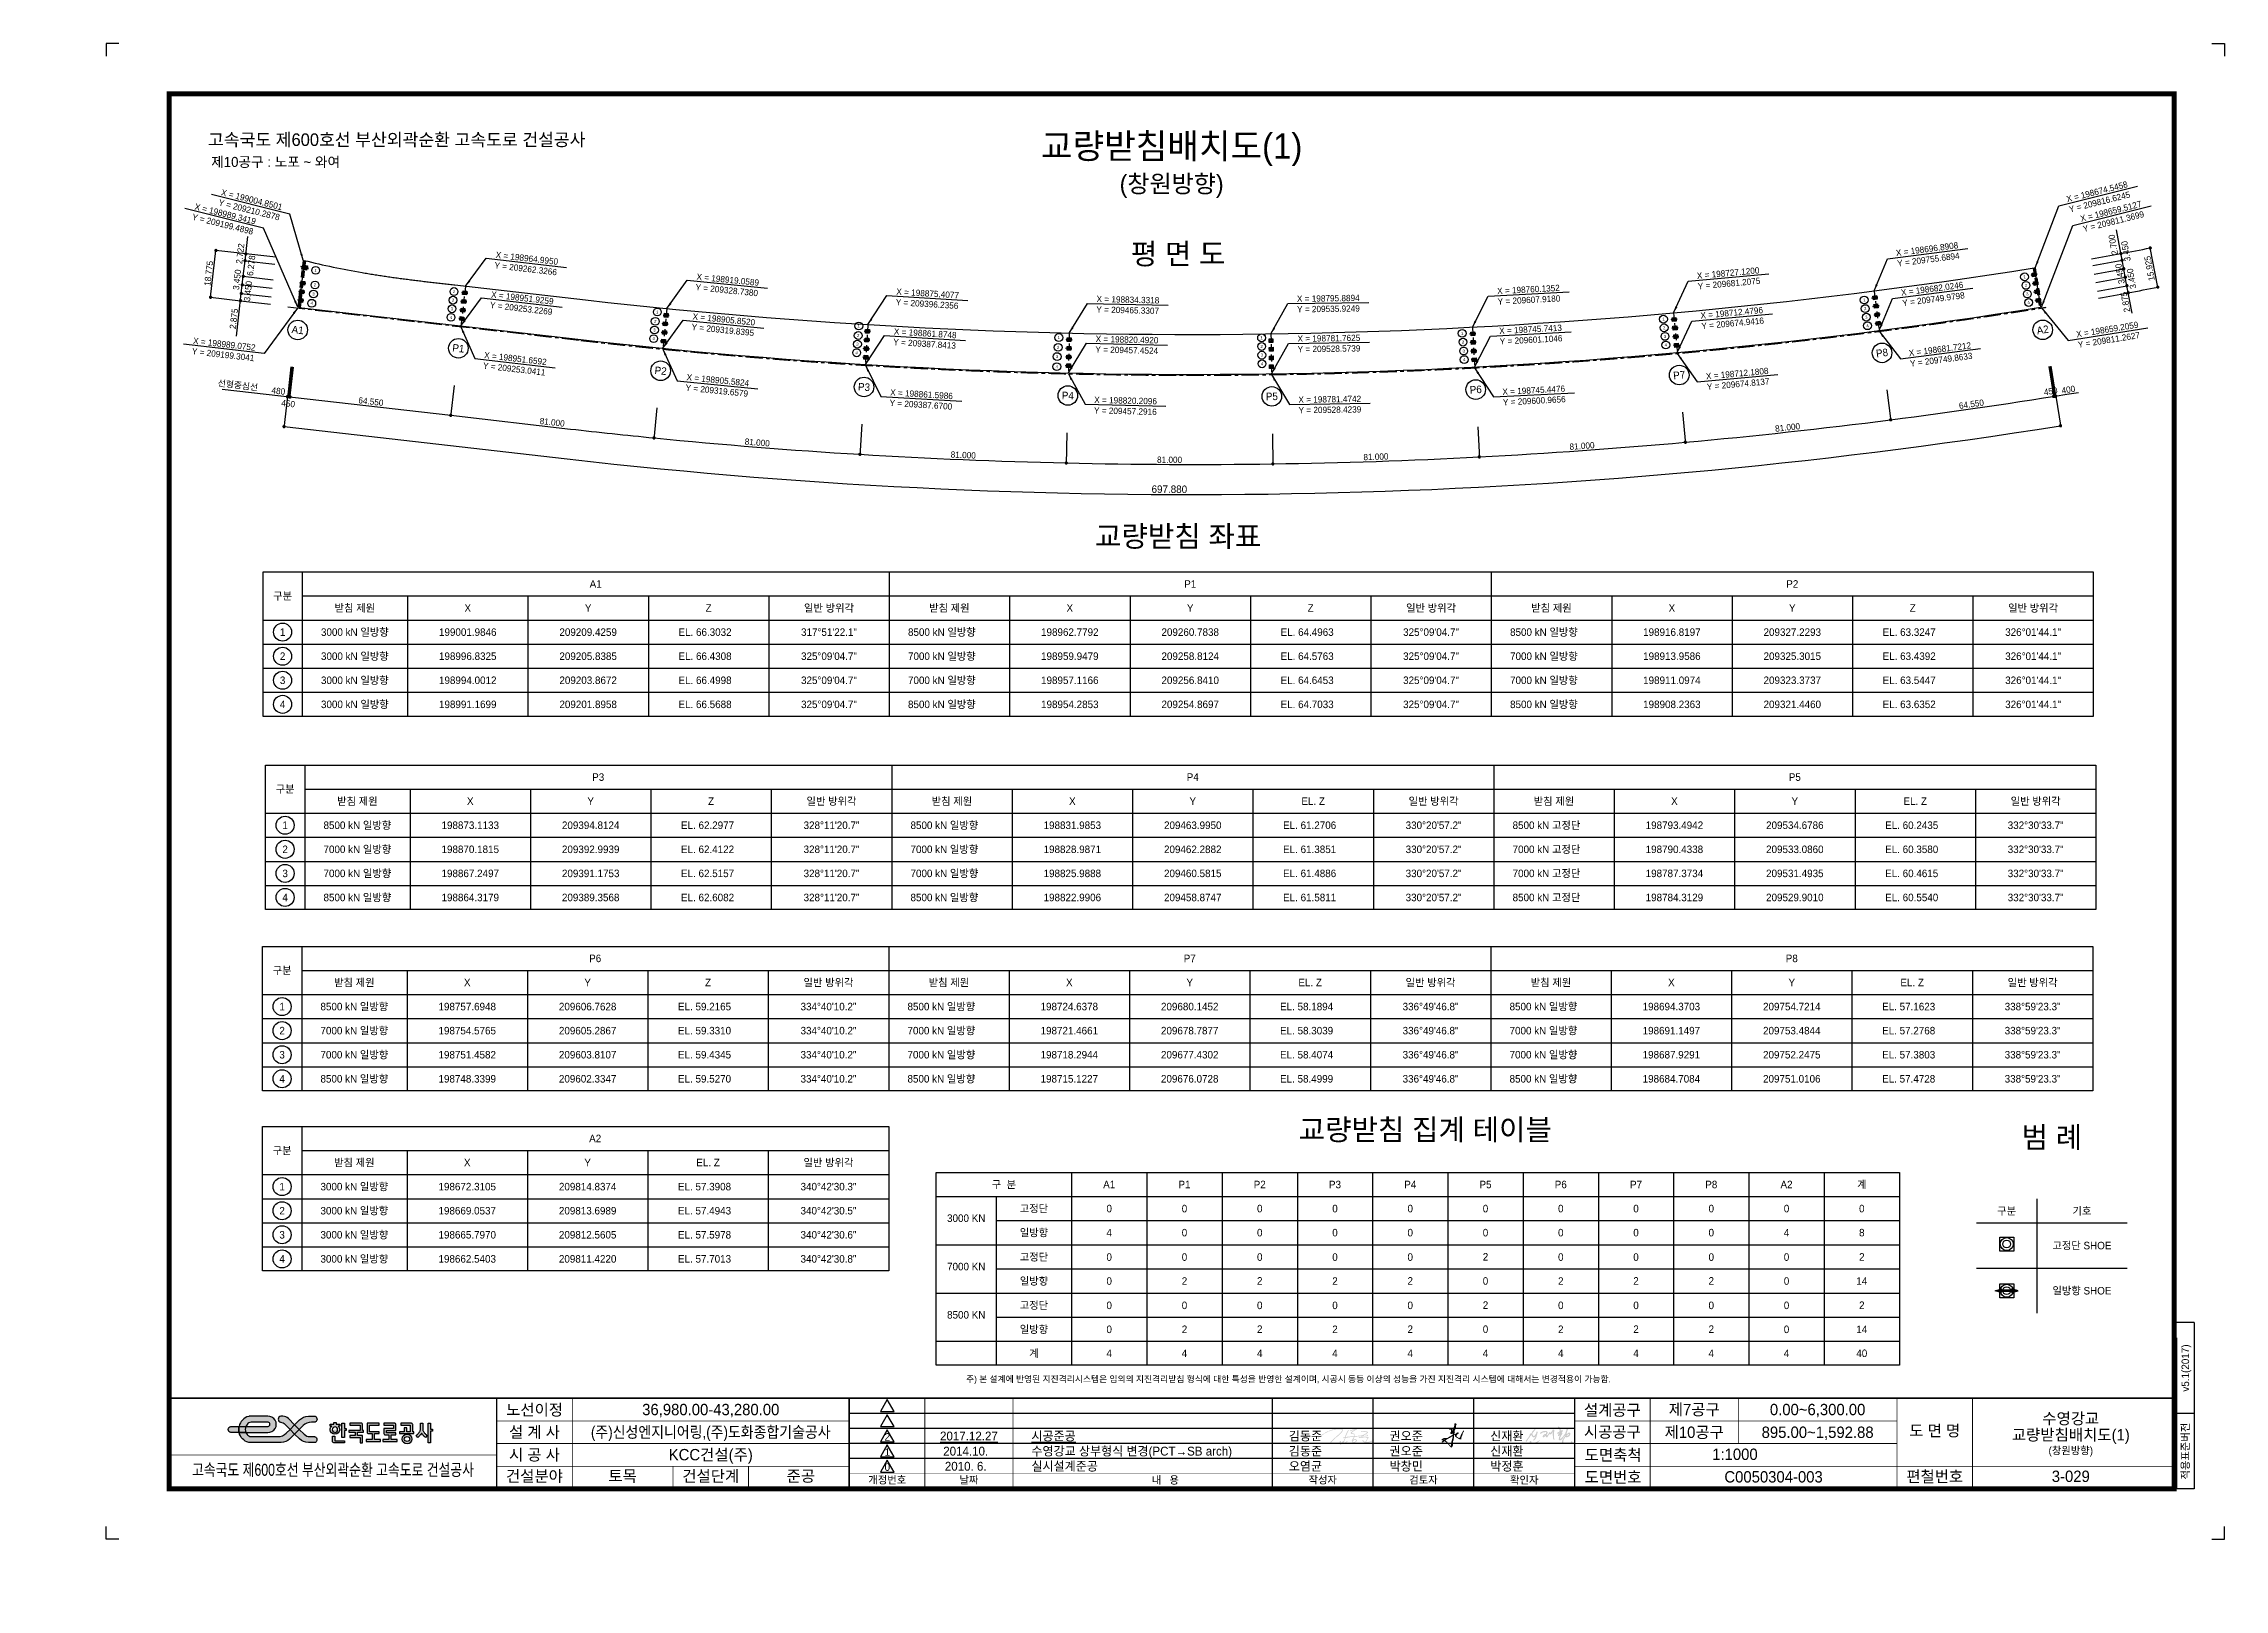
# Model space of a CAD drawing. Header units: feet. Extents: x 0 to 869311, y 0 to 616339.
import ezdxf
from ezdxf.enums import TextEntityAlignment as Align

# ---------------------------------------------------------------- set-up
doc = ezdxf.new("R2010")
doc.units = ezdxf.units.FT
doc.header["$LTSCALE"] = 5500
doc.header["$MEASUREMENT"] = 0
doc.linetypes.add('A-CENTR01', pattern=[2, 1.25, -0.25, 0.25, -0.25])
doc.linetypes.add('A-DASHD01', pattern=[0.75, 0.5, -0.25])
for name, color, linetype in [('CS-CNTL', 1, 'A-CENTR01'), ('CS-CONC-MAJR', 4, 'CONTINUOUS'), ('CS-DIML', 1, 'CONTINUOUS'), ('CS-DIMT', 3, 'CONTINUOUS'), ('CS-LEAL', 1, 'CONTINUOUS'), ('CS-LEAT', 3, 'CONTINUOUS'), ('CS-SYMB', 3, 'CONTINUOUS'), ('CS-TABL-LIN1', 4, 'CONTINUOUS'), ('CS-TABL-LIN2', 1, 'CONTINUOUS'), ('CS-TABL-TEX2', 3, 'CONTINUOUS'), ('CX-BORD', 7, 'CONTINUOUS'), ('CX-BORD-LIN1', 4, 'CONTINUOUS'), ('CX-BORD-LIN2', 3, 'CONTINUOUS'), ('CX-BORD-TEX2', 7, 'CONTINUOUS'), ('CX-BORD-TEX3', 6, 'CONTINUOUS'), ('CX-MISC', 2, 'CONTINUOUS'), ('CZ-TEX1', 6, 'CONTINUOUS')]:
    doc.layers.add(name, color=color, linetype=linetype)
doc.styles.add('A_STANDARD', font='')
doc.styles.add('TB_TEXT', font='')
doc.styles.add('TB_WBTXT', font='')
doc.styles.add('TB_WMTXT', font='')
doc.styles.get('A_STANDARD').set_extended_font_data('Dotum')
doc.styles.get('TB_TEXT').set_extended_font_data('Dotum')
doc.styles.get('TB_WBTXT').set_extended_font_data('Dotum')
doc.styles.get('TB_WMTXT').set_extended_font_data('Dotum')

msp = doc.modelspace()

# ---------------------------------------------------------------- texts
at = {"layer": 'CS-DIML', "color": 3, "style": 'A_STANDARD'}
msp.add_text('1', height=1200, rotation=348.268702, dxfattribs=at).set_placement((108327, 525345), align=Align.CENTER)
at = {"layer": 'CS-DIMT', "style": 'A_STANDARD'}
for s, height, rotation, p in [('2.700', 2500, 460.317745, (826222, 536372)), ('2.722', 2500, 443.480372, (79597, 532454)), ('6.278', 2500, 443.480372, (83942, 527697)), ('3.450', 2500, 460.317745, (831285, 533788)), ('15.925', 2500, 460.637767, (840676, 526936)), ('18.775', 2500, 443.480372, (67025, 524593)), ('3.450', 2500, 443.480372, (78331, 522063)), ('3.450', 2500, 443.480372, (82704, 517486)), ('3.450', 2500, 460.317745, (828917, 524786)), ('3.450', 2500, 460.317745, (833502, 522839)), ('2.875', 2500, 460.317745, (831077, 513513)), ('2.875', 2500, 443.480372, (77060, 506499)), ('480', 2500, 353.480372, (93437, 476591)), ('450', 2500, 369.044996, (800265, 476490)), ('400', 2500, 369.057663, (807311, 477140)), ('450', 2500, 353.480372, (97361, 471581)), ('64.550', 2500, 353.480372, (130332, 472387)), ('64.550', 2500, 368.17827, (768642, 471352)), ('81.000', 2500, 353.480372, (202587, 464129)), ('81.000', 2500, 366.238805, (695320, 462078)), ('81.000', 2500, 355.438069, (284380, 456064)), ('81.000', 2500, 357.598216, (366542, 451065)), ('81.000', 2500, 361.91851, (531139, 450371)), ('81.000', 2500, 364.078658, (613340, 454677)), ('81.000', 2500, 359.758363, (448834, 449166)), ('697.880', 3000, 359.757297, (448743, 437167))]:
    msp.add_text(s, height=height, rotation=rotation, dxfattribs=at).set_placement(p, align=Align.CENTER)
at = {"layer": 'CS-LEAL', "color": 3, "style": 'A_STANDARD'}
for s, rotation, p in [('X = 199004.8501', 345.939601, (82684, 552897)), ('X = 198674.5458', 14.062997, (818830, 556098)), ('Y = 209816.6245', 14.062997, (819851, 552024)), ('Y = 209210.2878', 345.939601, (81664, 548823))]:
    msp.add_text(s, height=2500, rotation=rotation, dxfattribs=at).set_placement(p, align=Align.CENTER)
at = {"layer": 'CS-LEAT', "linetype": 'Continuous', "style": 'A_STANDARD'}
msp.add_text('선형중심선', height=2500, rotation=353.480372, dxfattribs=at).set_placement((69308, 479819))
at = {"layer": 'CS-SYMB', "style": 'A_STANDARD'}
for s, height, rotation, p in [('Y = 209199.4898', 2500, 345.939602, (71102, 543125)), ('X = 198989.3419', 2500, 345.939602, (72122, 547199)), ('X = 198659.5127', 2500, 14.062997, (824366, 548284)), ('Y = 209811.3699', 2500, 14.062997, (825387, 544210)), ('X = 198964.9950', 2500, 353.480374, (192514, 529521)), ('X = 198696.8908', 2500, 7.318878, (750941, 533180)), ('Y = 209755.6894', 2500, 7.318878, (751476, 529014)), ('Y = 209262.3266', 2500, 353.480374, (192038, 525348)), ('X = 198919.0589', 2500, 354.357996, (272616, 520972)), ('X = 198727.1200', 2500, 5.158731, (671601, 523632)), ('Y = 209681.2075', 2500, 5.158731, (671979, 519449)), ('1', 1200, 8.716103, (789743, 522735)), ('4', 1200, 353.480373, (106814, 512218)), ('3', 1200, 353.480373, (107496, 515900)), ('2', 1200, 353.480373, (108121, 519484)), ('2', 1200, 353.480373, (163109, 513443)), ('1', 1200, 353.480374, (163501, 516870)), ('Y = 209253.2269', 2500, 353.480373, (190229, 509526)), ('X = 198951.9259', 2500, 353.480373, (190706, 513699)), ('Y = 209328.7380', 2500, 354.357996, (272203, 516793)), ('Y = 209396.2356', 2500, 356.518143, (352085, 511291)), ('X = 198875.4077', 2500, 356.518143, (352340, 515484)), ('X = 198834.3318', 2500, 358.67829, (432213, 513004)), ('X = 198795.8894', 2500, 0.838437, (512124, 513536)), ('X = 198760.1352', 2500, 2.998584, (591958, 517081)), ('Y = 209607.9180', 2500, 2.998584, (592177, 512887)), ('1', 1200, 7.640277, (725810, 513513)), ('X = 198682.0246', 2500, 7.318879, (752969, 517385)), ('Y = 209749.9798', 2500, 7.318879, (753505, 513219)), ('2', 1200, 8.717521, (790318, 519333)), ('3', 1200, 8.717562, (790842, 515923)), ('4', 1200, 8.717603, (791367, 512513)), ('4', 1200, 353.480373, (162326, 506587)), ('3', 1200, 353.480373, (162718, 510015)), ('2', 1200, 354.678018, (243754, 504983)), ('1', 1200, 354.679394, (244591, 508709)), ('Y = 209319.8395', 2500, 354.357996, (270637, 500945)), ('X = 198905.8520', 2500, 354.357996, (271050, 505124)), ('1', 1200, 354.679394, (324887, 503168)), ('Y = 209465.3307', 2500, 358.67829, (432117, 508805)), ('Y = 209535.9249', 2500, 0.838437, (512185, 509337)), ('X = 198745.7413', 2500, 2.998584, (592791, 501178)), ('1', 1200, 5.480129, (645754, 505867)), ('X = 198712.4796', 2500, 5.158732, (673033, 507771)), ('Y = 209674.9416', 2500, 5.158732, (673411, 503588)), ('2', 1200, 7.6389, (726218, 510086)), ('3', 1200, 7.6389, (726676, 506667)), ('4', 1200, 7.6389, (727135, 503248)), ('X = 198659.2059', 2500, 9.062997, (822823, 501125)), ('X = 198989.0752', 2500, 353.480373, (71905, 495257)), ('A1', 3000, 353.480373, (101131, 500685)), ('P1', 3000, 353.480373, (165164, 493367)), ('4', 1200, 354.678018, (243114, 498113)), ('3', 1200, 354.678018, (243434, 501548)), ('3', 1200, 354.678018, (324349, 495909)), ('2', 1200, 354.678018, (324669, 499344)), ('Y = 209387.8413', 2500, 356.518143, (351117, 495396)), ('X = 198861.8748', 2500, 356.518143, (351372, 499588)), ('2', 1200, 358.998312, (404420, 494621)), ('1', 1200, 358.999688, (404673, 498529)), ('Y = 209457.4524', 2500, 358.67829, (431749, 492884)), ('X = 198820.4920', 2500, 358.67829, (431846, 497083)), ('2', 1200, 1.158459, (485552, 494981)), ('1', 1200, 1.159835, (485534, 498431)), ('X = 198781.7625', 2500, 0.838437, (512357, 497613)), ('Y = 209528.5739', 2500, 0.838437, (512418, 493414)), ('1', 1200, 3.319982, (565527, 500210)), ('2', 1200, 3.318606, (565845, 496714)), ('Y = 209601.1046', 2500, 2.998584, (593010, 496983)), ('2', 1200, 5.478753, (646032, 502428)), ('3', 1200, 5.478753, (646362, 498994)), ('4', 1200, 5.478753, (646691, 495560)), ('X = 198681.7212', 2500, 7.318879, (756068, 493258)), ('A2', 3000, 9.037764, (797130, 500746)), ('Y = 209811.2627', 2500, 9.062997, (823485, 496977)), ('Y = 209199.3041', 2500, 353.480373, (71428, 491084)), ('Y = 209253.0411', 2500, 353.480373, (187467, 485358)), ('X = 198951.6592', 2500, 353.480373, (187944, 489531)), ('P2', 3000, 354.357996, (245823, 484404)), ('4', 1200, 354.678018, (324029, 492474)), ('4', 1200, 358.998312, (403869, 486931)), ('3', 1200, 358.998312, (403991, 490947)), ('3', 1200, 1.158459, (485622, 491531)), ('4', 1200, 1.158459, (485692, 488082)), ('3', 1200, 3.318606, (566113, 493152)), ('4', 1200, 3.318606, (566306, 489750)), ('X = 198712.1808', 2500, 5.158732, (675220, 483545)), ('P8', 3000, 7.318879, (733032, 491534)), ('Y = 209749.8633', 2500, 7.318879, (756603, 489092)), ('Y = 209319.6579', 2500, 354.357996, (268246, 476738)), ('X = 198905.5824', 2500, 354.357996, (268659, 480917)), ('P3', 3000, 356.518143, (326944, 477932)), ('X = 198861.5986', 2500, 356.518143, (349895, 475308)), ('P6', 3000, 2.998584, (570962, 476903)), ('X = 198745.4476', 2500, 2.998584, (594063, 476886)), ('P7', 3000, 5.158732, (652135, 482691)), ('Y = 209674.8137', 2500, 5.158732, (675598, 479362)), ('Y = 209387.6700', 2500, 356.518143, (349640, 471116)), ('P4', 3000, 358.67829, (408251, 474521)), ('Y = 209457.2916', 2500, 358.67829, (431188, 468566)), ('X = 198820.2096', 2500, 358.67829, (431285, 472765)), ('P5', 3000, 0.838437, (489629, 474178)), ('X = 198781.4742', 2500, 0.838437, (512713, 473291)), ('Y = 209528.4239', 2500, 0.838437, (512774, 469091)), ('Y = 209600.9656', 2500, 2.998584, (594283, 472692))]:
    msp.add_text(s, height=height, rotation=rotation, dxfattribs=at).set_placement(p, align=Align.CENTER)
at = {"layer": 'CS-TABL-TEX2', "style": 'A_STANDARD'}
for s, p in [('A1', (220066, 400888)), ('P1', (457066, 400888)), ('P2', (697066, 400888)), ('구분', (95266, 396088)), ('받침 제원', (124066, 391288)), ('X', (169066, 391288)), ('Y', (217066, 391288)), ('Z', (265066, 391288)), ('일반 방위각', (313066, 391288)), ('받침 제원', (361066, 391288)), ('X', (409066, 391288)), ('Y', (457066, 391288)), ('Z', (505066, 391288)), ('일반 방위각', (553066, 391288)), ('받침 제원', (601066, 391288)), ('X', (649066, 391288)), ('Y', (697066, 391288)), ('Z', (745066, 391288)), ('일반 방위각', (793066, 391288)), ('1', (95266, 381688)), ('3000 kN 일방향', (124066, 381688)), ('199001.9846', (169066, 381688)), ('209209.4259', (217066, 381688)), ('317%%d51\'22.1"', (313066, 381688)), ('8500 kN 일방향', (358066, 381688)), ('198962.7792', (409066, 381688)), ('209260.7838', (457066, 381688)), ('325%%d09\'04.7"', (553066, 381688)), ('8500 kN 일방향', (598066, 381688)), ('198916.8197', (649066, 381688)), ('209327.2293', (697066, 381688)), ('326%%d01\'44.1"', (793066, 381688)), ('3000 kN 일방향', (124066, 372088)), ('7000 kN 일방향', (358066, 372088)), ('7000 kN 일방향', (598066, 372088)), ('2', (95266, 372088)), ('198996.8325', (169066, 372088)), ('209205.8385', (217066, 372088)), ('325%%d09\'04.7"', (313066, 372088)), ('198959.9479', (409066, 372088)), ('209258.8124', (457066, 372088)), ('325%%d09\'04.7"', (553066, 372088)), ('198913.9586', (649066, 372088)), ('209325.3015', (697066, 372088)), ('326%%d01\'44.1"', (793066, 372088)), ('3', (95266, 362488)), ('3000 kN 일방향', (124066, 362488)), ('198994.0012', (169066, 362488)), ('209203.8672', (217066, 362488)), ('325%%d09\'04.7"', (313066, 362488)), ('7000 kN 일방향', (358066, 362488)), ('198957.1166', (409066, 362488)), ('209256.8410', (457066, 362488)), ('325%%d09\'04.7"', (553066, 362488)), ('7000 kN 일방향', (598066, 362488)), ('198911.0974', (649066, 362488)), ('209323.3737', (697066, 362488)), ('326%%d01\'44.1"', (793066, 362488)), ('4', (95266, 352888)), ('3000 kN 일방향', (124066, 352888)), ('198991.1699', (169066, 352888)), ('209201.8958', (217066, 352888)), ('325%%d09\'04.7"', (313066, 352888)), ('8500 kN 일방향', (358066, 352888)), ('198954.2853', (409066, 352888)), ('209254.8697', (457066, 352888)), ('325%%d09\'04.7"', (553066, 352888)), ('8500 kN 일방향', (598066, 352888)), ('198908.2363', (649066, 352888)), ('209321.4460', (697066, 352888)), ('326%%d01\'44.1"', (793066, 352888)), ('P3', (221075, 323886)), ('P4', (458075, 323886)), ('P5', (698075, 323886)), ('구분', (96275, 319086)), ('받침 제원', (125075, 314286)), ('X', (170075, 314286)), ('Y', (218075, 314286)), ('Z', (266075, 314286)), ('일반 방위각', (314075, 314286)), ('받침 제원', (362075, 314286)), ('X', (410075, 314286)), ('Y', (458075, 314286)), ('EL. Z', (506075, 314286)), ('일반 방위각', (554075, 314286)), ('받침 제원', (602075, 314286)), ('X', (650075, 314286)), ('Y', (698075, 314286)), ('EL. Z', (746075, 314286)), ('일반 방위각', (794075, 314286)), ('1', (96275, 304686)), ('8500 kN 일방향', (125075, 304686)), ('198873.1133', (170075, 304686)), ('209394.8124', (218075, 304686)), ('328%%d11\'20.7"', (314075, 304686)), ('8500 kN 일방향', (359075, 304686)), ('198831.9853', (410075, 304686)), ('209463.9950', (458075, 304686)), ('330%%d20\'57.2"', (554075, 304686)), ('8500 kN 고정단', (599075, 304686)), ('198793.4942', (650075, 304686)), ('209534.6786', (698075, 304686)), ('332%%d30\'33.7"', (794075, 304686)), ('2', (96275, 295086)), ('7000 kN 일방향', (125075, 295086)), ('198870.1815', (170075, 295086)), ('209392.9939', (218075, 295086)), ('328%%d11\'20.7"', (314075, 295086)), ('7000 kN 일방향', (359075, 295086)), ('198828.9871', (410075, 295086)), ('209462.2882', (458075, 295086)), ('330%%d20\'57.2"', (554075, 295086)), ('7000 kN 고정단', (599075, 295086)), ('198790.4338', (650075, 295086)), ('209533.0860', (698075, 295086)), ('332%%d30\'33.7"', (794075, 295086)), ('3', (96275, 285486)), ('7000 kN 일방향', (125075, 285486)), ('198867.2497', (170075, 285486)), ('209391.1753', (218075, 285486)), ('328%%d11\'20.7"', (314075, 285486)), ('7000 kN 일방향', (359075, 285486)), ('198825.9888', (410075, 285486)), ('209460.5815', (458075, 285486)), ('330%%d20\'57.2"', (554075, 285486)), ('7000 kN 고정단', (599075, 285486)), ('198787.3734', (650075, 285486)), ('209531.4935', (698075, 285486)), ('332%%d30\'33.7"', (794075, 285486)), ('4', (96275, 275886)), ('8500 kN 일방향', (125075, 275886)), ('198864.3179', (170075, 275886)), ('209389.3568', (218075, 275886)), ('328%%d11\'20.7"', (314075, 275886)), ('8500 kN 일방향', (359075, 275886)), ('198822.9906', (410075, 275886)), ('209458.8747', (458075, 275886)), ('330%%d20\'57.2"', (554075, 275886)), ('8500 kN 고정단', (599075, 275886)), ('198784.3129', (650075, 275886)), ('209529.9010', (698075, 275886)), ('332%%d30\'33.7"', (794075, 275886)), ('P6', (219867, 251588)), ('P7', (456867, 251588)), ('P8', (696867, 251588)), ('구분', (95067, 246788)), ('받침 제원', (123867, 241988)), ('X', (168867, 241988)), ('Y', (216867, 241988)), ('Z', (264867, 241988)), ('일반 방위각', (312867, 241988)), ('받침 제원', (360867, 241988)), ('X', (408867, 241988)), ('Y', (456867, 241988)), ('EL. Z', (504867, 241988)), ('일반 방위각', (552867, 241988)), ('받침 제원', (600867, 241988)), ('X', (648867, 241988)), ('Y', (696867, 241988)), ('EL. Z', (744867, 241988)), ('일반 방위각', (792867, 241988)), ('1', (95067, 232388)), ('8500 kN 일방향', (123867, 232388)), ('198757.6948', (168867, 232388)), ('209606.7628', (216867, 232388)), ('334%%d40\'10.2"', (312867, 232388)), ('8500 kN 일방향', (357867, 232388)), ('198724.6378', (408867, 232388)), ('209680.1452', (456867, 232388)), ('336%%d49\'46.8"', (552867, 232388)), ('8500 kN 일방향', (597867, 232388)), ('198694.3703', (648867, 232388)), ('209754.7214', (696867, 232388)), ('338%%d59\'23.3"', (792867, 232388)), ('2', (95067, 222788)), ('7000 kN 일방향', (123867, 222788)), ('198754.5765', (168867, 222788)), ('209605.2867', (216867, 222788)), ('334%%d40\'10.2"', (312867, 222788)), ('7000 kN 일방향', (357867, 222788)), ('198721.4661', (408867, 222788)), ('209678.7877', (456867, 222788)), ('336%%d49\'46.8"', (552867, 222788)), ('7000 kN 일방향', (597867, 222788)), ('198691.1497', (648867, 222788)), ('209753.4844', (696867, 222788)), ('338%%d59\'23.3"', (792867, 222788)), ('3', (95067, 213188)), ('7000 kN 일방향', (123867, 213188)), ('198751.4582', (168867, 213188)), ('209603.8107', (216867, 213188)), ('334%%d40\'10.2"', (312867, 213188)), ('7000 kN 일방향', (357867, 213188)), ('198718.2944', (408867, 213188)), ('209677.4302', (456867, 213188)), ('336%%d49\'46.8"', (552867, 213188)), ('7000 kN 일방향', (597867, 213188)), ('198687.9291', (648867, 213188)), ('209752.2475', (696867, 213188)), ('338%%d59\'23.3"', (792867, 213188)), ('4', (95067, 203588)), ('8500 kN 일방향', (123867, 203588)), ('198748.3399', (168867, 203588)), ('209602.3347', (216867, 203588)), ('334%%d40\'10.2"', (312867, 203588)), ('8500 kN 일방향', (357867, 203588)), ('198715.1227', (408867, 203588)), ('209676.0728', (456867, 203588)), ('336%%d49\'46.8"', (552867, 203588)), ('8500 kN 일방향', (597867, 203588)), ('198684.7084', (648867, 203588)), ('209751.0106', (696867, 203588)), ('338%%d59\'23.3"', (792867, 203588)), ('구분', (95067, 174991)), ('A2', (219867, 179791)), ('받침 제원', (123867, 170191)), ('X', (168867, 170191)), ('Y', (216867, 170191)), ('EL. Z', (264867, 170191)), ('일반 방위각', (312867, 170191)), ('1', (95067, 160591)), ('3000 kN 일방향', (123867, 160591)), ('198672.3105', (168867, 160591)), ('209814.8374', (216867, 160591)), ('340%%d42\'30.3"', (312867, 160591)), ('구  분', (382778, 161448)), ('A1', (424778, 161448)), ('P1', (454778, 161448)), ('P2', (484778, 161448)), ('P3', (514778, 161448)), ('P4', (544778, 161448)), ('P5', (574778, 161448)), ('P6', (604778, 161448)), ('P7', (634778, 161448)), ('P8', (664778, 161448)), ('A2', (694778, 161448)), ('계', (724778, 161448)), ('2', (95067, 150991)), ('3000 kN 일방향', (123867, 150991)), ('198669.0537', (168867, 150991)), ('209813.6989', (216867, 150991)), ('340%%d42\'30.5"', (312867, 150991)), ('3000 KN', (367778, 148019)), ('고정단', (394778, 151848)), ('0', (424778, 151848)), ('0', (454778, 151848)), ('0', (484778, 151848)), ('0', (514778, 151848)), ('0', (544778, 151848)), ('0', (574778, 151848)), ('0', (604778, 151848)), ('0', (634778, 151848)), ('0', (664778, 151848)), ('0', (694778, 151848)), ('0', (724778, 151848)), ('구분', (782530, 150894)), ('기호', (812530, 150894)), ('3', (95067, 141391)), ('3000 kN 일방향', (123867, 141391)), ('198665.7970', (168867, 141391)), ('209812.5605', (216867, 141391)), ('340%%d42\'30.6"', (312867, 141391)), ('일방향', (394778, 142248)), ('4', (424778, 142248)), ('0', (454778, 142248)), ('0', (484778, 142248)), ('0', (514778, 142248)), ('0', (544778, 142248)), ('0', (574778, 142248)), ('0', (604778, 142248)), ('0', (634778, 142248)), ('0', (664778, 142248)), ('4', (694778, 142248)), ('8', (724778, 142248)), ('4', (95067, 131791)), ('3000 kN 일방향', (123867, 131791)), ('198662.5403', (168867, 131791)), ('209811.4220', (216867, 131791)), ('340%%d42\'30.8"', (312867, 131791)), ('고정단', (394778, 132550)), ('0', (424778, 132501)), ('0', (454778, 132501)), ('0', (484778, 132501)), ('0', (514778, 132501)), ('0', (544778, 132501)), ('2', (574778, 132599)), ('0', (604778, 132501)), ('0', (634778, 132501)), ('0', (664778, 132501)), ('0', (694778, 132501)), ('2', (724778, 132550)), ('고정단 SHOE', (812530, 137094)), ('7000 KN', (367778, 128721)), ('일방향', (394778, 122950)), ('0', (424778, 122950)), ('2', (454778, 122950)), ('2', (484778, 122999)), ('2', (514778, 122950)), ('2', (544778, 122999)), ('0', (574778, 122999)), ('2', (604778, 122950)), ('2', (634778, 122999)), ('2', (664778, 122999)), ('0', (694778, 122950)), ('14', (724778, 122950)), ('고정단', (394778, 113301)), ('0', (424778, 113252)), ('0', (454778, 113252)), ('0', (484778, 113252)), ('0', (514778, 113252)), ('0', (544778, 113252)), ('2', (574778, 113350)), ('0', (604778, 113252)), ('0', (634778, 113252)), ('0', (664778, 113252)), ('0', (694778, 113252)), ('2', (724778, 113301)), ('일방향 SHOE', (812530, 119094)), ('8500 KN', (367778, 109472)), ('일방향', (394778, 103701)), ('0', (424778, 103701)), ('2', (454778, 103701)), ('2', (484778, 103750)), ('2', (514778, 103701)), ('2', (544778, 103750)), ('0', (574778, 103750)), ('2', (604778, 103701)), ('2', (634778, 103750)), ('2', (664778, 103750)), ('0', (694778, 103701)), ('14', (724778, 103701)), ('계', (394778, 94150)), ('4', (424778, 94150)), ('4', (454778, 94150)), ('4', (484778, 94150)), ('4', (514778, 94150)), ('4', (544778, 94150)), ('4', (574778, 94150)), ('4', (604778, 94150)), ('4', (634778, 94150)), ('4', (664778, 94150)), ('4', (694778, 94150)), ('40', (724778, 94150))]:
    msp.add_text(s, height=3000, dxfattribs=at).set_placement(p, align=Align.MIDDLE_CENTER)
at = {"layer": 'CS-TABL-TEX2', "linetype": 'ByBlock', "style": 'A_STANDARD'}
for s, p in [('EL. 66.3032', (253078, 380188)), ('EL. 64.4963', (493078, 380188)), ('EL. 63.3247', (733078, 380188)), ('EL. 66.4308', (253078, 370588)), ('EL. 64.5763', (493078, 370588)), ('EL. 63.4392', (733078, 370588)), ('EL. 66.4998', (253078, 360988)), ('EL. 64.6453', (493078, 360988)), ('EL. 63.5447', (733078, 360988)), ('EL. 66.5688', (253078, 351388)), ('EL. 64.7033', (493078, 351388)), ('EL. 63.6352', (733078, 351388)), ('EL. 62.2977', (254087, 303186)), ('EL. 61.2706', (494087, 303186)), ('EL. 60.2435', (734087, 303186)), ('EL. 62.4122', (254087, 293586)), ('EL. 61.3851', (494087, 293586)), ('EL. 60.3580', (734087, 293586)), ('EL. 62.5157', (254087, 283986)), ('EL. 61.4886', (494087, 283986)), ('EL. 60.4615', (734087, 283986)), ('EL. 62.6082', (254087, 274386)), ('EL. 61.5811', (494087, 274386)), ('EL. 60.5540', (734087, 274386)), ('EL. 59.2165', (252879, 230888)), ('EL. 58.1894', (492879, 230888)), ('EL. 57.1623', (732879, 230888)), ('EL. 59.3310', (252879, 221288)), ('EL. 58.3039', (492879, 221288)), ('EL. 57.2768', (732879, 221288)), ('EL. 59.4345', (252879, 211688)), ('EL. 58.4074', (492879, 211688)), ('EL. 57.3803', (732879, 211688)), ('EL. 59.5270', (252879, 202088)), ('EL. 58.4999', (492879, 202088)), ('EL. 57.4728', (732879, 202088)), ('EL. 57.3908', (252879, 159091)), ('EL. 57.4943', (252879, 149491)), ('EL. 57.5978', (252879, 139891)), ('EL. 57.7013', (252879, 130291))]:
    msp.add_text(s, height=3000, dxfattribs=at).set_placement(p)
at = {"layer": 'CS-TABL-TEX2', "lineweight": 0, "style": 'A_STANDARD'}
msp.add_text('주) 본 설계에 반영된 지진격리시스템은 임의의 지진격리받침 형식에 대한 특성을 반영한 설계이며, 시공시 동등 이상의 성능을 가진 지진격리 시스템에 대해서는 변경적용이 가능함.', height=2500, dxfattribs=at).set_placement((496236, 82623), align=Align.CENTER)
at = {"layer": 'CZ-TEX1', "style": 'A_STANDARD'}
for s, p in [('평 면 도', (452266, 528314)), ('교량받침 좌표', (452266, 415719)), ('교량받침 집계 테이블', (550778, 179101)), ('범 례', (800530, 176094))]:
    msp.add_text(s, height=8400, dxfattribs=at).set_placement(p, align=Align.CENTER)

# ---------------------------------------------------------------- blocks, each defined once
blk = doc.blocks.new('CXBLKA1-KHC_C3')
at = {"layer": 'CX-BORD-TEX2'}
h = blk.add_hatch(color=256, dxfattribs=at)
h.paths.add_polyline_path([(1636.6, 128.1), (1636.5, 128.5), (1636.4, 129.1), (1636.5, 129.4), (1637.1, 129.6), (1637.5, 129.4), (1637.5, 129), (1637.6, 128.6), (1637.7, 128.2), (1638, 127.9), (1638.3, 127.6), (1639.1, 127), (1639.5, 126.7), (1639.8, 126.6), (1640.3, 126.5), (1641.5, 126.5), (1642.9, 126.6), (1643.3, 126.7), (1643.6, 126.7), (1643.9, 126.8), (1646.2, 127.3), (1646.6, 127.4), (1647.2, 127.5), (1647.6, 127.7), (1648, 127.9), (1649.2, 128.6), (1650.1, 128.9), (1650.4, 129.2), (1650.8, 129.5), (1651, 129.8), (1651.2, 129.5), (1651.2, 129.1), (1651, 128.9), (1650.8, 128.6), (1650.2, 128.2), (1649.8, 128), (1649.5, 127.8), (1649.2, 127.6), (1648.9, 127.4), (1647.5, 126.7), (1647, 126.6), (1646.5, 126.4), (1646.2, 126.3), (1645.4, 126.1), (1644.1, 125.8), (1643.3, 125.8), (1641.9, 125.7), (1641.4, 125.6), (1640.9, 125.6), (1640.7, 125.6), (1640.4, 125.6), (1639.9, 125.7), (1639.6, 125.8), (1639.1, 125.9), (1638.9, 126), (1638.1, 126.5), (1637.8, 126.8), (1637.5, 127), (1637.2, 127.2), (1637.1, 127.4), (1637, 127.5), (1637, 127.6), (1636.9, 127.7), (1636.8, 127.8), (1636.8, 127.8)])
h.paths.add_polyline_path([(1639.9, 135.2), (1640, 135), (1640.3, 134.9), (1640.6, 135), (1640.7, 135.1), (1640.9, 135.2), (1641.4, 135.4), (1641.9, 135.3), (1642.5, 135), (1643.1, 134.8), (1643.5, 134.6), (1643.7, 134.8), (1643.6, 135.6), (1643.3, 135.7), (1642.6, 136.1), (1642.3, 136.2), (1641.9, 136.3), (1641.7, 136.2), (1641.5, 136), (1641.3, 135.9), (1641.1, 135.7), (1640.8, 135.6), (1640.4, 135.6), (1640.3, 135.6), (1640.1, 135.5)], flags=17)
h.paths.add_polyline_path([(1624.1, 128.3), (1623.8, 127.7), (1624, 127), (1624.1, 126.7), (1624.3, 126.5), (1624.7, 126.4), (1625, 126.3), (1625.7, 126.5), (1626.2, 126.8), (1627.2, 127.3), (1627.8, 127.7), (1628.1, 127.9), (1628.3, 128.2), (1628, 128.7), (1627.9, 128.9), (1627.6, 129.2), (1627.2, 129.4), (1626.7, 129.6), (1626.3, 129.7), (1625.8, 129.7), (1625.3, 129.7), (1624.6, 129.6), (1624.4, 129.5), (1624.2, 129.3), (1624.4, 129.2), (1625, 129.3), (1625.4, 129.3), (1625.6, 129), (1625.4, 128.7), (1624.8, 128.6), (1624.5, 128.5), (1624.3, 128.5), (1624.2, 128.5)], flags=16)
h.paths.add_polyline_path([(1611.7, 131.6), (1611.4, 131.7), (1611.3, 132), (1611.4, 132.2), (1611.6, 132.5), (1611.7, 132.7), (1611.9, 132.7), (1612.3, 132.9), (1612.4, 132.9), (1613.1, 133), (1613.4, 133.1), (1613.5, 133.1), (1613.6, 133.2), (1613.8, 133.3), (1613.9, 133.7), (1614, 134.1), (1614.2, 134.7), (1614.2, 135), (1614.6, 136.1), (1615, 136.9), (1615.1, 137.2), (1615.2, 137.5), (1615.4, 137.8), (1615.6, 138.7), (1616.1, 139.6), (1616.3, 139.9), (1616.5, 140.2), (1616.7, 140.4), (1617.1, 141.2), (1617.4, 141.6), (1617.5, 141.9), (1617.6, 142.2), (1617.7, 142.4), (1617.9, 142.6), (1618, 142.6), (1618.4, 142.4), (1618.5, 142), (1618.5, 141.8), (1618.4, 141.5), (1618.2, 141.4), (1618.1, 141.1), (1618, 140.8), (1617.7, 140.4), (1617.5, 140), (1617.4, 139.9), (1617, 139.2), (1616.7, 138.7), (1616.6, 138.5), (1616.4, 138.1), (1616.2, 137.9), (1616.2, 137.3), (1616, 137), (1615.9, 136.7), (1615.8, 136.5), (1615.7, 136.3), (1615.6, 136), (1615.5, 135.5), (1615.1, 134.9), (1615.1, 134.7), (1615, 134.4), (1614.9, 134.1), (1614.9, 133.8), (1614.8, 133.6), (1614.7, 133.4), (1614.8, 133.3), (1615, 133.4), (1615.6, 133.4), (1616.3, 133.4), (1616.6, 133.5), (1616.8, 133.6), (1617.2, 133.6), (1617.4, 133.6), (1618, 133.7), (1618.3, 133.7), (1618.6, 133.8), (1620.3, 133.8), (1620.9, 133.9), (1621.7, 133.9), (1622.4, 134.1), (1622.7, 134.1), (1624.1, 134.2), (1624.8, 134.3), (1625.1, 134.3), (1625.3, 134.3), (1625.4, 134.4), (1625.5, 134.7), (1625.6, 134.9), (1625.6, 135), (1625.7, 135.6), (1625.7, 135.9), (1625.6, 136), (1625.5, 136.3), (1625.3, 136.5), (1625, 136.6), (1624.7, 136.8), (1624.5, 136.9), (1624.2, 137), (1624, 137), (1623.4, 137.1), (1623.1, 137), (1622.6, 137.2), (1621.9, 137.4), (1621.6, 137.6), (1621.4, 137.9), (1621.2, 138.2), (1621.1, 138.6), (1621.2, 138.9), (1621.4, 139.3), (1621.5, 139.5), (1621.7, 139.6), (1622.3, 140), (1622.7, 140.3), (1622.9, 140.5), (1623.9, 141.2), (1624.1, 141.3), (1624.7, 141.6), (1624.9, 141.8), (1625.1, 141.9), (1625.4, 142), (1625.5, 142.1), (1625.7, 142.3), (1625.8, 142.3), (1625.7, 142.3), (1625.2, 142.3), (1624.9, 142.2), (1624.5, 142.1), (1624.1, 142.1), (1623.8, 142), (1623.5, 141.9), (1623.3, 141.8), (1622.9, 141.7), (1622.7, 141.7), (1622, 141.5), (1621.7, 141.3), (1621.5, 141.2), (1621.2, 140.9), (1621.2, 140.7), (1621.2, 140.5), (1621.1, 140.5), (1620.9, 140.5), (1620.7, 140.6), (1620.4, 140.9), (1620.3, 141.2), (1620.3, 141.5), (1620.5, 141.8), (1620.6, 141.9), (1620.9, 142.1), (1621.2, 142.1), (1621.5, 142.2), (1621.9, 142.3), (1622.4, 142.4), (1622.6, 142.5), (1622.9, 142.6), (1623.9, 142.8), (1624.4, 142.9), (1624.9, 143), (1625.3, 143.1), (1625.5, 143.1), (1626.7, 143.2), (1627.1, 143.3), (1627.5, 143.4), (1627.9, 143.5), (1628.3, 143.5), (1628.5, 143.6), (1628.8, 143.3), (1628.9, 142.9), (1628.7, 142.7), (1628.5, 142.7), (1628.3, 142.6), (1628.4, 142.5), (1628.3, 142.4), (1628, 142.3), (1627.7, 142.3), (1627.3, 142.2), (1627.1, 142.2), (1626.9, 142), (1626.5, 141.9), (1626.2, 141.7), (1625.8, 141.4), (1625.5, 141.2), (1625.2, 141.1), (1625, 140.9), (1624.5, 140.6), (1624.3, 140.4), (1624, 140.2), (1623.6, 140), (1623.4, 139.8), (1623, 139.5), (1622.6, 139.1), (1622.5, 139), (1622.3, 138.8), (1622.3, 138.4), (1622.8, 138.1), (1623.1, 138), (1623.4, 138), (1623.8, 137.9), (1624.6, 137.7), (1624.9, 137.7), (1625.2, 137.7), (1625.7, 137.3), (1625.9, 137), (1626, 136.8), (1626.1, 136.6), (1626.3, 136.4), (1626.4, 136.1), (1626.4, 135.8), (1626.4, 135.3), (1626.4, 135), (1626.4, 134.7), (1626.3, 134.6), (1626.4, 134.5), (1626.7, 134.5), (1627.3, 134.6), (1628.2, 134.6), (1628.5, 134.6), (1628.8, 134.7), (1629.1, 134.7), (1630.2, 134.7), (1630.6, 134.8), (1631.4, 134.8), (1631.7, 134.8), (1632.1, 134.8), (1633.8, 134.9), (1634.3, 135), (1634.8, 135.2), (1635.1, 135.2), (1635.4, 135.2), (1635.8, 135.2), (1636, 135.2), (1636.6, 135.5), (1637, 135.8), (1638, 136.2), (1638.1, 136.3), (1638.4, 136.4), (1639.2, 136.8), (1639.4, 137), (1640.1, 137.4), (1640.4, 137.5), (1640.7, 137.8), (1641, 137.9), (1641.3, 138.1), (1641.4, 138.2), (1641.6, 138.4), (1641.8, 138.6), (1641.9, 138.7), (1642.3, 139), (1642.2, 139.2), (1642.1, 139.4), (1642, 139.4), (1641.7, 139.5), (1641.3, 139.5), (1640.6, 139.7), (1640.2, 139.8), (1639.6, 139.9), (1639, 140), (1638.3, 140.1), (1637.8, 140.1), (1637.3, 140.1), (1637.1, 140), (1636.8, 140), (1636.3, 139.9), (1636, 139.9), (1635.7, 139.8), (1635.5, 139.8), (1635.2, 139.8), (1635, 139.9), (1634.9, 140.2), (1635, 140.3), (1634.7, 140.6), (1635.1, 141), (1635.2, 141), (1635.4, 141), (1635.7, 140.8), (1635.8, 140.8), (1636.4, 140.8), (1637.1, 140.8), (1637.4, 140.9), (1637.9, 140.9), (1638.9, 141), (1639.6, 140.8), (1640.1, 140.8), (1640.5, 140.7), (1641.1, 140.5), (1641.8, 140.4), (1642.2, 140.3), (1642.7, 140.2), (1643.2, 140), (1643.4, 139.7), (1643.5, 139.4), (1643.4, 139.1), (1643.2, 138.8), (1643, 138.4), (1642.8, 138.2), (1642.6, 138), (1642.3, 137.8), (1641.7, 137.4), (1641.4, 137.2), (1641.1, 137), (1640.8, 136.9), (1640.4, 136.7), (1640.1, 136.5), (1639.1, 135.9), (1638.8, 135.8), (1638.6, 135.5), (1638.5, 135.4), (1638.3, 135.1), (1638.2, 134.9), (1638, 134.8), (1637.8, 134.7), (1637.3, 134.7), (1637, 134.6), (1636.5, 134.4), (1636.3, 134.3), (1636, 134.2), (1636, 134.2), (1635.4, 134), (1635.2, 133.8), (1635, 133.7), (1634.8, 133.6), (1634.8, 133.4), (1635.3, 133.3), (1636.1, 133.5), (1636.5, 133.5), (1636.9, 133.5), (1637.3, 133.5), (1637.6, 133.5), (1638.8, 133.5), (1639.5, 133.6), (1639.6, 133.6), (1640, 133.5), (1641.2, 133.5), (1642, 133.4), (1642.4, 133.4), (1642.9, 133.4), (1643.3, 133.5), (1643.6, 133.5), (1643.9, 133.3), (1644.2, 133), (1644.3, 132.8), (1644.3, 132.5), (1644.2, 132.3), (1644.1, 132.1), (1644.1, 131.9), (1643.9, 131.7), (1643.2, 130.5), (1643, 130.1), (1642.7, 129.8), (1642.4, 129.5), (1642.1, 129), (1641.9, 128.8), (1641.9, 128.5), (1641.9, 128.2), (1641.7, 127.9), (1641.5, 127.6), (1641.5, 127.2), (1641.1, 127), (1640.8, 126.8), (1640.6, 126.7), (1640.4, 126.7), (1640.2, 126.6), (1640, 126.8), (1640, 127), (1640.3, 127.2), (1640.5, 127.3), (1640.6, 127.5), (1640.7, 127.7), (1640.8, 127.9), (1641.2, 128.8), (1641.6, 129.3), (1641.7, 129.6), (1641.9, 129.9), (1642.1, 130.3), (1642.4, 130.8), (1642.9, 131.6), (1643.1, 132), (1643.1, 132.2), (1643.1, 132.4), (1643, 132.5), (1642.7, 132.6), (1642.3, 132.5), (1641.8, 132.5), (1641.3, 132.5), (1639.6, 132.7), (1639.1, 132.7), (1638.7, 132.7), (1638.2, 132.6), (1638, 132.6), (1637.7, 132.6), (1637.4, 132.5), (1637.1, 132.5), (1636.9, 132.5), (1636.6, 132.5), (1635.4, 132.4), (1635, 132.4), (1634.7, 132.4), (1633.7, 132.3), (1632.9, 132.2), (1632.5, 132.2), (1632.3, 132.1), (1632.1, 132), (1631.8, 132.2), (1631.6, 132.5), (1631.6, 132.6), (1631.7, 132.9), (1631.8, 133), (1632.2, 133), (1632.3, 133.1), (1632.8, 133.2), (1633.3, 133.2), (1633.6, 133.2), (1633.9, 133.3), (1634, 133.4), (1634.3, 133.8), (1634.5, 134), (1634.6, 134.2), (1635, 134.3), (1635.1, 134.4), (1635.2, 134.6), (1634.7, 134.5), (1634.5, 134.4), (1634.1, 134.3), (1633.8, 134.3), (1633.5, 134.2), (1632.6, 134.1), (1632.2, 134), (1631.9, 134), (1630.4, 133.9), (1629.9, 133.9), (1629.4, 133.9), (1629, 133.8), (1628.6, 133.8), (1627.6, 133.7), (1626.8, 133.6), (1626.5, 133.6), (1626.3, 133.6), (1626.1, 133.5), (1625.7, 133), (1625.5, 132.2), (1625.5, 132.1), (1625.2, 131.7), (1625, 131.5), (1624.7, 131), (1624.7, 130.8), (1624.7, 130.6), (1624.5, 130.3), (1624.5, 130.2), (1624.7, 130.2), (1625.1, 130.3), (1625.6, 130.4), (1626, 130.4), (1626.6, 130.4), (1627, 130.4), (1627.4, 130.4), (1627.7, 130.2), (1628.3, 129.8), (1628.6, 129.6), (1629, 129.3), (1629.1, 129.1), (1629.3, 128.7), (1629.3, 128.4), (1629.1, 128), (1628.9, 127.8), (1628.6, 127.4), (1628.5, 127.2), (1628.3, 127.1), (1627.8, 126.7), (1627.1, 126.2), (1626.7, 126), (1626.3, 125.8), (1625.7, 125.5), (1625.2, 125.4), (1624.8, 125.3), (1624.3, 125.3), (1624.1, 125.5), (1623.7, 125.8), (1623.4, 126.1), (1623.3, 126.3), (1623.2, 126.5), (1623.1, 126.7), (1623.1, 126.9), (1623.1, 127.3), (1623, 128.1), (1623, 128.4), (1622.8, 128.5), (1622.6, 128.6), (1622.5, 128.9), (1622.5, 129.1), (1622.9, 129.7), (1623.2, 129.8), (1623.5, 130.1), (1623.6, 130.4), (1623.7, 130.6), (1624, 131.4), (1624.2, 131.7), (1624.5, 132.2), (1624.7, 132.5), (1624.9, 132.7), (1625, 132.9), (1625.1, 133.1), (1625, 133.2), (1625, 133.4), (1624.8, 133.5), (1624.5, 133.4), (1624, 133.3), (1623.7, 133.2), (1622.8, 133.2), (1622.4, 133.2), (1620.5, 133), (1620.1, 133), (1618.2, 132.7), (1617.4, 132.6), (1616.9, 132.5), (1616.4, 132.5), (1615.4, 132.4), (1614.9, 132.4), (1614.3, 132.4), (1614.3, 132), (1614.2, 131.7), (1614.2, 131.5), (1614.1, 131.1), (1614, 130.8), (1613.7, 130.2), (1613.6, 129.8), (1613.5, 129.5), (1613.4, 129.2), (1613, 128.8), (1612.9, 128.5), (1612.6, 128.2), (1612.5, 128), (1612.4, 127.9), (1612.7, 127.3), (1612.6, 127), (1612.5, 126.6), (1612.5, 126.3), (1612.4, 125.9), (1612.4, 125.7), (1612.4, 125.5), (1612.5, 125.2), (1612.6, 125.2), (1613, 125.4), (1613.4, 125.6), (1614, 126), (1614.3, 126.3), (1614.6, 126.5), (1615.4, 127.1), (1615.5, 127.3), (1615.9, 127.7), (1616.6, 128.1), (1616.8, 128), (1616.9, 127.8), (1616.8, 127.6), (1616.6, 127.4), (1616.4, 127.2), (1616.1, 126.8), (1615.8, 126.6), (1615.4, 126.3), (1615.2, 126.1), (1615, 125.9), (1614.8, 125.6), (1613.4, 124.5), (1612.8, 124.2), (1612.6, 124.1), (1612.3, 124), (1611.9, 123.9), (1611.8, 124), (1611.6, 124.2), (1611.4, 124.4), (1611.4, 124.6), (1611.6, 125), (1611.5, 125.4), (1611.5, 125.7), (1611.6, 126), (1611.5, 126.3), (1611.6, 126.7), (1611.6, 126.9), (1611.5, 127), (1611.4, 126.8), (1611.2, 126.6), (1611, 126.4), (1610.9, 126.4), (1610.3, 125.9), (1610.1, 125.6), (1609.8, 125.4), (1609.1, 124.1), (1608.8, 123.7), (1608.3, 123.4), (1607.8, 123.3), (1607.5, 123.4), (1607.3, 123.7), (1607.2, 124.1), (1607.1, 124.5), (1606.9, 125.1), (1606.7, 126.6), (1606.7, 127), (1606.8, 127.4), (1607.1, 127.8), (1607.3, 128), (1607.6, 128.1), (1607.7, 128), (1607.9, 128.1), (1608.1, 128.2), (1608.5, 127.8), (1608.5, 127.6), (1608.2, 127.3), (1608, 127.1), (1607.9, 126.8), (1607.8, 126.4), (1607.8, 126.1), (1607.9, 125.3), (1607.9, 125), (1608, 124.6), (1608.2, 124.5), (1608.5, 124.7), (1608.6, 125.1), (1608.8, 125.5), (1609.8, 126.6), (1610.2, 127), (1610.5, 127.2), (1611.1, 127.6), (1611.4, 127.8), (1611.9, 128), (1612, 128.1), (1612.2, 128.4), (1612.4, 128.7), (1612.4, 128.9), (1612.3, 129.1), (1612.7, 129.7), (1612.7, 130), (1612.9, 130.4), (1613, 130.7), (1613.1, 130.9), (1613.3, 131.2), (1613.5, 131.9), (1613.6, 132.2), (1613.5, 132.3), (1613.3, 132.2), (1613, 132.1), (1612.7, 132.1), (1612.4, 132), (1612, 131.6), (1612, 131.6), (1611.9, 131.5)])
h.paths.add_polyline_path([(1579.5, 130.2), (1579, 130.4), (1578.6, 130.7), (1578.5, 130.8), (1578.4, 130.9), (1578.2, 131.4), (1578.2, 131.6), (1578.5, 132.1), (1579.2, 133), (1579.4, 133.2), (1579.8, 133.6), (1580.4, 134), (1580.7, 134.3), (1581.1, 134.6), (1581.4, 134.7), (1581.8, 135), (1582.2, 135.3), (1583.2, 135.9), (1583.8, 136.4), (1584.1, 136.6), (1584.6, 136.9), (1585, 137.1), (1585.2, 137.2), (1585.4, 137.4), (1586.5, 138), (1586.9, 138.2), (1587.4, 138.6), (1587.9, 138.9), (1588.4, 139.3), (1588.9, 139.5), (1589.3, 139.7), (1590.8, 140.4), (1591.2, 140.6), (1591.6, 140.7), (1591.9, 140.8), (1592.5, 141.2), (1593.1, 141.3), (1594.4, 141.9), (1595.3, 142.3), (1595.7, 142.4), (1597, 142.9), (1598.3, 143.2), (1598.7, 143.3), (1600.1, 143.7), (1600.7, 143.8), (1601.1, 143.9), (1602.9, 144.1), (1604, 144.2), (1604.6, 144.3), (1606.1, 144.3), (1606.5, 144.3), (1607.2, 144.3), (1607.7, 144.2), (1608.8, 144.2), (1609.2, 144), (1609.5, 143.9), (1609.8, 143.9), (1610.2, 143.5), (1610.4, 143.2), (1610.6, 142.9), (1610.7, 142.6), (1610.8, 141.9), (1610.7, 141.4), (1610.2, 140.5), (1610.1, 140.4), (1609.2, 139), (1608.8, 138.7), (1608.6, 138.4), (1608.4, 138.1), (1608.1, 138), (1608, 137.8), (1607.8, 137.6), (1607.6, 137.3), (1607.4, 137.1), (1607.2, 136.8), (1606.8, 136.7), (1606.1, 136), (1605.7, 135.6), (1605.5, 135.3), (1605.1, 135.1), (1604.7, 134.6), (1604.4, 134.4), (1603.3, 133.4), (1602, 132.5), (1601.5, 132.1), (1601.3, 131.8), (1601, 131.5), (1600.5, 131.1), (1600.3, 130.9), (1600.1, 130.7), (1599.3, 130), (1598.5, 129.2), (1597.8, 128.5), (1597.6, 128.3), (1597.4, 128.1), (1597.2, 127.9), (1597, 127.7), (1596.7, 127.6), (1596.1, 126.7), (1595.7, 126.2), (1595.5, 125.8), (1595.5, 125.6), (1595.5, 125.5), (1595.5, 125.3), (1595.4, 125.2), (1595.1, 125.1), (1594.8, 125.1), (1594.4, 125.6), (1594.5, 126), (1594.7, 126.4), (1595.3, 127.2), (1595.5, 127.6), (1595.7, 127.8), (1595.9, 128), (1596.1, 128.2), (1596.3, 128.4), (1596.8, 128.8), (1597.3, 129.3), (1597.7, 129.9), (1598.2, 130.2), (1598.8, 130.8), (1599.1, 131.1), (1599.5, 131.4), (1599.8, 131.7), (1600.3, 132.1), (1602.2, 133.6), (1602.9, 134.5), (1603.5, 134.9), (1603.7, 135.2), (1604, 135.4), (1604.6, 135.7), (1605, 136.1), (1605.3, 136.4), (1605.7, 136.9), (1607, 138.1), (1607.9, 139), (1608.4, 139.7), (1608.9, 140.2), (1609.2, 140.6), (1609.4, 141), (1609.6, 141.3), (1609.7, 141.6), (1609.8, 141.8), (1609.8, 142.1), (1609.8, 142.4), (1609.7, 142.6), (1609.4, 142.8), (1608.6, 143.3), (1608.1, 143.3), (1607.7, 143.4), (1607.4, 143.4), (1606.8, 143.3), (1606.3, 143.3), (1605.9, 143.3), (1605.5, 143.4), (1605.1, 143.4), (1604.9, 143.4), (1603, 143.4), (1602.5, 143.3), (1601.3, 142.9), (1600.5, 142.9), (1599.6, 142.8), (1599.3, 142.7), (1597.9, 142.4), (1597.3, 142.1), (1596.7, 142), (1595.9, 141.7), (1595.7, 141.6), (1595, 141.3), (1594.6, 141.3), (1594.3, 141.1), (1593.4, 140.8), (1592.8, 140.7), (1592.3, 140.5), (1591.9, 140.3), (1591.2, 139.9), (1591, 139.6), (1590.5, 139.4), (1590.2, 139.2), (1589.2, 138.9), (1588.9, 138.7), (1588.4, 138.4), (1587.9, 138.1), (1587.6, 137.9), (1587.2, 137.8), (1586.9, 137.7), (1586, 137), (1585.6, 136.7), (1585.3, 136.5), (1585, 136.4), (1584.5, 135.9), (1584.2, 135.7), (1584, 135.6), (1583.8, 135.4), (1583.3, 135.2), (1583, 134.9), (1582.8, 134.7), (1582.5, 134.5), (1582, 134.3), (1581.7, 134.1), (1581.4, 133.9), (1581, 133.5), (1580.7, 133.1), (1580.4, 133), (1580.2, 132.9), (1579.8, 132.6), (1579.5, 132.3), (1579.1, 131.9), (1578.9, 131.7), (1578.8, 131.5), (1578.8, 131.4), (1578.9, 131.1), (1579, 130.9), (1579.3, 130.8), (1579.4, 130.9), (1579.8, 131), (1580, 130.8), (1580.1, 130.6), (1580, 130.4), (1579.8, 130.3), (1579.7, 130.3)])
h = blk.add_hatch(color=256, dxfattribs=at)
h.paths.add_polyline_path([(1744.9, 129.4), (1744.5, 129), (1744.5, 128.8), (1744.8, 128.4), (1745.3, 128.2), (1745.6, 128), (1745.9, 127.7), (1746.4, 127.2), (1747, 126.7), (1747.2, 126.3), (1747.6, 125.8), (1748.2, 124.8), (1748.7, 124.4), (1749.2, 123.9), (1749.7, 123.3), (1750.1, 123), (1750.4, 122.5), (1750.9, 122.1), (1751, 121.9), (1751.3, 121.7), (1751.6, 121.7), (1751.7, 122), (1751.8, 122.5), (1751.7, 123.1), (1751.8, 123.7), (1751.9, 124.2), (1752.2, 124.5), (1752.2, 125), (1752.2, 126.2), (1752.2, 126.8), (1752.4, 127.6), (1752.6, 128.4), (1752.9, 129.3), (1753, 129.8), (1753.4, 131.5), (1753.6, 132.2), (1753.7, 132.8), (1753.9, 133.1), (1753.9, 133.8), (1753.9, 134), (1753.8, 134.2), (1753.3, 134), (1752.6, 133.6), (1752, 133.2), (1751.4, 132.7), (1750.8, 132.5), (1750.4, 132.2), (1750, 132), (1749.3, 131.7), (1748.8, 131.4), (1747.9, 130.8), (1747.7, 130.6), (1747.1, 130.4), (1746.6, 130), (1746.4, 129.8), (1745.5, 129.7), (1745.4, 129.6)], flags=16)
h.paths.add_polyline_path([(1743.3, 130.6), (1742.9, 130.4), (1742.4, 130.3), (1742.1, 130), (1742.1, 129.6), (1742.1, 129.5), (1742.7, 129.9), (1743, 130.2), (1743.5, 130.2), (1743.7, 130.3), (1743.9, 130.5), (1744.1, 130.5), (1744.3, 130.7), (1744.5, 130.8), (1744.1, 130.8), (1743.8, 130.7), (1743.6, 130.7), (1743.5, 130.7)], flags=16)
h.paths.add_polyline_path([(1743.8, 127.4), (1743.3, 127.5), (1742.6, 127.3), (1742.1, 126.9), (1741.5, 126.3), (1740.7, 126), (1740, 126.2), (1739.6, 126.5), (1739.4, 126.8), (1739.4, 127), (1740, 127.4), (1740.4, 127.7), (1740.9, 127.9), (1741.2, 128.2), (1741.2, 128.6), (1740.8, 128.7), (1739.7, 129.1), (1739.4, 129.7), (1739.4, 130), (1739.4, 130.3), (1740.2, 130.7), (1741.7, 131.5), (1742.3, 131.8), (1743.2, 132.1), (1743.7, 132.1), (1744.4, 132.1), (1745.3, 132.1), (1746.2, 132.1), (1747.1, 132.1), (1747.3, 132.1), (1748.2, 132.8), (1748.8, 133.2), (1749.5, 133.6), (1751, 134.5), (1752.1, 135), (1752.8, 135.5), (1753.3, 135.7), (1753.7, 135.8), (1754, 136.3), (1754.1, 137), (1754.1, 137.7), (1754, 138), (1753.8, 137.8), (1753.4, 137.5), (1753.1, 137.2), (1752.4, 137.1), (1751.5, 137.3), (1751, 137.5), (1750.9, 137.9), (1750.8, 138.4), (1750.9, 139.1), (1751.7, 140), (1751.8, 140.4), (1751.9, 140.8), (1751.8, 141.5), (1751.7, 142.5), (1751.5, 142.7), (1750.7, 142.7), (1749.4, 142.9), (1749, 143.5), (1749, 144), (1749.7, 144.3), (1750.5, 144.4), (1751.8, 144.4), (1752.8, 144.2), (1753.3, 144), (1753.6, 143.7), (1753.7, 143), (1753.7, 142), (1753.6, 141.6), (1753.8, 141.5), (1754, 141.6), (1754.3, 141.9), (1754.2, 142.4), (1754.2, 142.9), (1754.5, 143.5), (1754.7, 143.9), (1754.9, 145.1), (1755.5, 146.3), (1755.9, 148.1), (1756, 148.8), (1756.1, 149.4), (1756.1, 149.8), (1756.2, 150.3), (1756.3, 150.8), (1756.5, 151.1), (1757.1, 151.2), (1757.6, 151.1), (1758.3, 150.7), (1758.7, 150.2), (1758.9, 149.7), (1758.9, 149), (1758.4, 148.4), (1758.3, 148.2), (1758.3, 147.3), (1758.2, 146.6), (1758.2, 146), (1758.2, 145.3), (1757.9, 144.7), (1757.6, 144.1), (1757.4, 143.7), (1757.3, 142.8), (1756.8, 142.1), (1756.6, 141.5), (1756.5, 140.1), (1756.7, 139.5), (1756.6, 138.6), (1756.5, 138.3), (1756.1, 138.1), (1756, 137.7), (1756.1, 137.1), (1756.4, 136.9), (1756.8, 136.9), (1757.1, 137.3), (1757.6, 137.6), (1758, 137.7), (1758.3, 137.9), (1758.8, 138.3), (1760.1, 139.3), (1760.9, 139.2), (1761.7, 138.8), (1761.7, 138.4), (1761.8, 138), (1761.1, 137.3), (1760.5, 137), (1759.5, 136.1), (1759.1, 135.9), (1759, 135.6), (1759, 135.1), (1759, 134.8), (1759.1, 134.1), (1759.6, 133.4), (1760.5, 132.9), (1761.4, 132.2), (1762, 132.1), (1762.5, 132), (1763.4, 132.6), (1763.7, 133.1), (1763.8, 133.6), (1763.8, 134), (1764.1, 134.8), (1764.4, 135.4), (1764.8, 136.3), (1765.7, 138), (1766.2, 138.8), (1766.7, 139.6), (1767.2, 141), (1767.5, 141.4), (1767.9, 141.5), (1768.2, 141.4), (1768.5, 141.2), (1768.5, 140.8), (1768.5, 140.5), (1768.3, 140.2), (1768, 139.9), (1767.7, 139.5), (1767.5, 138.9), (1767.2, 138.4), (1767, 137.8), (1767, 137.3), (1767, 136.7), (1766.7, 136.1), (1766.6, 135.8), (1766.3, 135.2), (1766.2, 134.5), (1766.2, 134.2), (1765.7, 133.8), (1765.5, 132.8), (1765.4, 132.6), (1765.1, 132.3), (1765, 131.6), (1765.2, 130.5), (1765, 130.2), (1764.6, 130), (1763.9, 130), (1762.3, 130.4), (1761.6, 130.8), (1761, 131.2), (1759.6, 132.1), (1759.1, 132.3), (1758.6, 132.7), (1757.9, 133.1), (1757.4, 133.4), (1757.2, 133.8), (1756.8, 134.7), (1756.9, 135.2), (1756.9, 135.5), (1756.8, 135.6), (1756.5, 135.8), (1755.9, 135.7), (1755.7, 135.2), (1755.7, 134.6), (1755.6, 134.1), (1755.5, 133.4), (1755.5, 132.7), (1755.5, 132), (1755.4, 131.6), (1755.3, 131.5), (1755.1, 129.8), (1754.9, 128.7), (1754.7, 128.1), (1754.4, 127.8), (1754.2, 126.9), (1754.1, 125.7), (1754.1, 124.7), (1754.1, 124), (1754.2, 122.8), (1754.1, 122), (1753.8, 121.1), (1753.5, 120.6), (1752.9, 119.9), (1752.1, 119.5), (1751.5, 119.6), (1751.3, 119.8), (1750.8, 120.3), (1750.4, 120.7), (1750.1, 121.1), (1749.4, 122.1), (1749, 122.5), (1748.1, 123.5), (1746.4, 125.2), (1746, 125.5), (1745.5, 126.2), (1745.3, 126.4), (1744.9, 126.7), (1744.6, 126.8), (1744.5, 126.9)])
h = blk.add_hatch(color=256, dxfattribs=at)
h.paths.add_polyline_path([(1908.1, 127.4), (1907.9, 126.8), (1907.8, 126.3), (1907.6, 125.9), (1908, 125.4), (1908.7, 125.3), (1909.6, 125.4), (1910, 126), (1909.9, 126.7), (1909.4, 127.3), (1908.7, 127.6), (1908.2, 127.6)])
h.paths.add_polyline_path([(1903.4, 136), (1903.1, 135.6), (1902.7, 135.3), (1902.5, 135.2), (1902.4, 134.8), (1902.6, 134.5), (1903, 134.6), (1903.4, 134.8), (1903.6, 134.9), (1903.9, 135), (1904.2, 135.3), (1904.5, 135.6), (1904.8, 135.9), (1905.2, 136.4), (1905.4, 136.6), (1905.5, 137), (1905.4, 137.2), (1905.1, 137.3), (1904.7, 137.1), (1904.5, 136.9), (1904.2, 136.7), (1903.8, 136.5), (1903.7, 136.4), (1903.5, 136.2)], flags=16)
h.paths.add_polyline_path([(1892.8, 146.1), (1892.6, 146.4), (1892.2, 146.7), (1891.9, 146.7), (1891.6, 146.7), (1891.1, 146.6), (1891, 146.4), (1891, 146), (1891, 145.4), (1891, 145), (1891.5, 144.7), (1891.9, 144.5), (1892.1, 144.4), (1892.4, 144.2), (1892.7, 144), (1892.8, 143.5), (1893, 143.1), (1893.2, 142.5), (1893.4, 141.6), (1893.3, 141.3), (1893.3, 141.1), (1893.1, 140.9), (1892.9, 140.6), (1892.6, 140.1), (1892.3, 139.8), (1892, 139.7), (1891.6, 139.5), (1891.3, 139.4), (1891.1, 139.2), (1890.6, 139), (1890.5, 138.9), (1890.4, 138.5), (1890.4, 138.2), (1890.4, 137.5), (1890.8, 137.2), (1890.9, 137.2), (1891.5, 137.3), (1891.8, 137.5), (1892, 137.6), (1892.3, 137.9), (1892.5, 138.1), (1892.8, 138.3), (1893, 138.6), (1893.2, 138.8), (1893.7, 139.1), (1893.8, 139.1), (1893.8, 138.8), (1893.5, 138.5), (1893.3, 138.4), (1892.9, 138.2), (1892.9, 137.8), (1892.6, 137.6), (1892.4, 137.4), (1892.3, 137.3), (1892, 136.9), (1891.1, 136.1), (1891, 135.9), (1891, 135.5), (1891.1, 134.9), (1891.3, 134.7), (1891.6, 134.5), (1892, 134.4), (1892.5, 134.5), (1892.9, 134.7), (1893.1, 134.9), (1893.3, 135.1), (1893.4, 135.3), (1893.7, 135.3), (1893.7, 135), (1893.6, 134.7), (1893.3, 134.4), (1893.1, 134), (1892.9, 133.8), (1892.7, 133.5), (1892.6, 133.2), (1892.6, 132.9), (1892.5, 132.6), (1892.4, 132.3), (1892.4, 132.1), (1892.3, 131.8), (1892.3, 131.3), (1892.1, 130.9), (1892, 130.6), (1892.2, 129.8), (1892.4, 129.5), (1892.6, 129.2), (1893, 129), (1893.2, 128.8), (1893.6, 128.9), (1894.2, 129), (1894.6, 129.1), (1895, 129.3), (1895.5, 129.6), (1896.1, 130.1), (1896.5, 130.5), (1896.8, 130.9), (1897, 131.2), (1897.3, 131.5), (1897.7, 132.1), (1897.9, 132.4), (1898.2, 132.7), (1898.5, 133.1), (1898.7, 133.5), (1899, 133.7), (1899.5, 134.5), (1899.7, 134.7), (1899.9, 134.8), (1900.1, 135.1), (1900.2, 135.4), (1900.2, 135.6), (1900.4, 135.5), (1900.7, 135.2), (1900.7, 135), (1900.6, 134.8), (1900.4, 134.7), (1900, 134.3), (1899.8, 133.9), (1899, 132.8), (1898.8, 132.5), (1898.4, 131.9), (1898.3, 131.6), (1897.8, 131.1), (1897.3, 130.5), (1897.1, 130.1), (1897, 129.6), (1896.9, 129.3), (1896.6, 128.7), (1896.5, 128.2), (1896.3, 127.8), (1896.3, 127.4), (1896.3, 126.6), (1896.4, 126.1), (1896.5, 125.8), (1896.9, 125.2), (1897.1, 124.8), (1897.6, 124.5), (1897.8, 124.5), (1898.3, 124.5), (1898.9, 124.5), (1899.2, 124.7), (1899.1, 125), (1898.9, 125.3), (1898.4, 125.6), (1898.2, 126), (1898, 126.5), (1898, 127.4), (1898, 127.9), (1898.1, 128.5), (1898.3, 129), (1898.7, 130), (1899, 130.5), (1899.5, 131.3), (1900.2, 132.4), (1900.6, 132.9), (1900.8, 133.1), (1901, 133.3), (1901.2, 133.3), (1901.4, 133.2), (1901.5, 133), (1901.7, 132.9), (1902.6, 132.8), (1903.1, 132.9), (1904.2, 133.2), (1904.8, 133.6), (1905.6, 134.2), (1906, 134.6), (1906.4, 135.3), (1906.6, 135.7), (1907, 136.3), (1907.3, 136.8), (1907.2, 137.7), (1907.1, 138.1), (1906.9, 138.5), (1906.6, 138.8), (1906.3, 139), (1905.5, 139), (1905, 138.9), (1904.5, 138.7), (1904, 138.2), (1903.1, 137.4), (1902.7, 137.1), (1902.5, 137), (1902.4, 137), (1902.3, 137.5), (1902.4, 137.9), (1902.5, 138.3), (1902.6, 139.1), (1902.9, 140), (1903.4, 141.2), (1903.6, 141.5), (1903.8, 142), (1904.1, 142.4), (1904.4, 142.7), (1904.3, 143.2), (1904.3, 143.7), (1904, 143.9), (1903.2, 144.1), (1902.8, 144), (1902.5, 143.8), (1902.2, 143.3), (1902.1, 142.9), (1902.1, 142.5), (1902, 142), (1901.7, 141.1), (1901.5, 140.6), (1901.3, 140), (1901.2, 139.6), (1901, 138.9), (1900.8, 138.6), (1900.4, 137.6), (1899.4, 136.3), (1899.1, 135.9), (1898.8, 135.5), (1897.8, 134.2), (1897.2, 133.6), (1896.9, 133.2), (1896.6, 132.9), (1896.2, 132.4), (1895.9, 132), (1895.6, 131.7), (1895.2, 131.3), (1894.8, 131.1), (1894.2, 130.9), (1893.9, 130.9), (1893.6, 131.2), (1893.6, 131.5), (1893.8, 131.8), (1893.9, 132.2), (1894.1, 132.9), (1894.5, 133.7), (1894.8, 134.2), (1895.1, 134.7), (1895.3, 135.1), (1895.5, 135.5), (1895.8, 136), (1896.2, 136.6), (1896.3, 137), (1896.5, 137.3), (1896.7, 137.6), (1896.9, 138.3), (1896.8, 138.7), (1896.5, 138.9), (1896, 138.9), (1895.6, 139.1), (1895.6, 139.2), (1896.2, 139.5), (1896.6, 139.9), (1896.7, 140.1), (1896.9, 140.4), (1897.3, 140.6), (1897.5, 140.9), (1897.5, 141.5), (1897.2, 142), (1896.7, 142.1), (1896.1, 142.1), (1895.7, 141.9), (1895.1, 141.7), (1894.7, 142), (1894.7, 142.6), (1894.7, 143.5), (1894.1, 144.9), (1893.8, 145.2), (1893.6, 145.5), (1893.2, 145.8), (1893, 146)])
h.paths.add_polyline_path([(1873.6, 135.4), (1873, 135), (1872.8, 134.8), (1872.6, 134.7), (1872.7, 134.6), (1872.8, 134.5), (1873.1, 134.7), (1873.3, 134.7), (1873.5, 134.9), (1873.7, 135), (1873.7, 135.1), (1873.7, 135.3), (1873.7, 135.3)], flags=16)
h.paths.add_polyline_path([(1868, 138.8), (1867.8, 138.4), (1867.8, 138.1), (1867.9, 137.6), (1868.1, 137.5), (1868.6, 137.3), (1869, 137.3), (1869.2, 137.6), (1869.5, 138), (1869.7, 138.4), (1870.1, 138.6), (1870.7, 138.9), (1871.6, 139.1), (1872.1, 139.3), (1873.2, 139.5), (1874, 139.5), (1874.3, 139.6), (1875.2, 139.6), (1875.5, 139.4), (1875.8, 139.3), (1875.9, 139.1), (1875.9, 138.8), (1875.6, 138.1), (1875.5, 137.8), (1875.5, 137.5), (1875.3, 137.2), (1875.2, 137), (1874.7, 137.2), (1874.1, 137.2), (1873.7, 137), (1873.3, 136.7), (1872.8, 136.3), (1872.5, 136.1), (1872.2, 135.8), (1871.7, 135.2), (1871.6, 134.9), (1871.3, 134.5), (1871.1, 134.1), (1871.1, 133.4), (1871.2, 133.3), (1871.7, 132.7), (1872.2, 132.7), (1872.7, 132.9), (1873.3, 133.3), (1873.8, 133.7), (1874.2, 134.1), (1874.4, 134.4), (1874.6, 134.7), (1875, 134.3), (1875, 134), (1875.6, 133.1), (1875.7, 133), (1876.2, 132.8), (1876.8, 132.8), (1877.1, 132.9), (1877.5, 133.5), (1878.7, 135.5), (1879.1, 136), (1879.7, 136.8), (1879.8, 137.1), (1879.9, 137.2), (1880.2, 137.1), (1880.4, 136.9), (1880.5, 136.8), (1880.9, 136.6), (1881.4, 136.6), (1881.7, 136.7), (1882.1, 136.8), (1882.4, 137.2), (1882.7, 137.6), (1883.2, 138.1), (1883.8, 139.1), (1883.9, 139.5), (1884.1, 139.9), (1884.4, 140.2), (1884.4, 140), (1884.4, 139.5), (1884.3, 138.9), (1884.3, 137.9), (1884.2, 137.3), (1884.3, 136.5), (1884.3, 135.3), (1884.4, 134.5), (1884.4, 133.4), (1884.5, 132.9), (1884.5, 132.4), (1884.6, 132.1), (1884.8, 131), (1885.1, 130.2), (1885.4, 129.8), (1885.7, 129.5), (1886.1, 129.5), (1886.3, 129.9), (1886.4, 130.5), (1886.3, 131.1), (1886.1, 131.5), (1886, 132.1), (1886, 133), (1886, 133.7), (1885.9, 134.2), (1885.8, 136), (1885.8, 137.6), (1885.8, 138.1), (1886, 139.3), (1886.1, 140), (1886.1, 140.7), (1886.2, 141), (1886.2, 142.1), (1885.9, 142.6), (1885.7, 142.8), (1885.4, 142.9), (1884.8, 142.9), (1884.4, 142.8), (1884.2, 142.7), (1884.1, 142.4), (1884.1, 142.1), (1883.9, 141.8), (1883.5, 141.3), (1883.2, 140.9), (1882.9, 140.3), (1882.1, 139.6), (1882, 139.3), (1881.9, 138.9), (1881.6, 138.6), (1881.3, 138.5), (1881.1, 138.7), (1881, 139), (1880.7, 139.3), (1880.3, 139.3), (1879.8, 139.3), (1879.6, 139.2), (1879.3, 138.9), (1879.2, 138.7), (1879.2, 138.5), (1879.2, 138.2), (1879.1, 138), (1878.1, 136.7), (1877.6, 136.2), (1877.1, 135.7), (1876.9, 135.4), (1876.6, 135.2), (1876.4, 135.5), (1876.3, 135.9), (1876.2, 136.3), (1876.9, 137.3), (1877.2, 137.8), (1877.5, 138.3), (1877.6, 138.9), (1877.5, 139.8), (1877.3, 140.1), (1877, 140.3), (1876.4, 140.8), (1875.9, 141), (1875, 141.1), (1874.5, 141.1), (1873.6, 141.1), (1872.8, 141), (1872.3, 140.9), (1871.5, 140.7), (1871, 140.5), (1870.6, 140.3), (1870, 140), (1869.5, 139.8), (1869.2, 139.7), (1868.7, 139.5), (1868.4, 139.3), (1868.1, 139.1)])
h.paths.add_polyline_path([(1857.2, 125.8), (1856.7, 126), (1856.3, 126.3), (1856.2, 126.4), (1856.1, 126.6), (1856, 126.9), (1856.1, 127.1), (1856.2, 127.3), (1856.3, 127.6), (1856.2, 127.9), (1856.1, 128), (1855.6, 128), (1855.4, 128), (1855.1, 128), (1854.9, 127.9), (1854.7, 127.8), (1854.5, 127.5), (1854.3, 127.3), (1854.2, 127.1), (1854.1, 126.8), (1854.2, 126.4), (1854.2, 126.1), (1854.4, 125.8), (1854.7, 125.4), (1855.3, 124.9), (1856.3, 124.3), (1857, 124.2), (1858, 124.1), (1858.6, 124), (1859.1, 124), (1860.4, 124.2), (1861, 124.3), (1862.3, 124.7), (1862.8, 125.1), (1864.1, 125.6), (1864.6, 126), (1864.9, 126.2), (1865.8, 127), (1866.1, 127.4), (1866.4, 127.7), (1866.6, 127.9), (1866.9, 128.1), (1867.1, 128.4), (1867.3, 128.6), (1867.4, 128.8), (1867.4, 129.2), (1867.1, 129.3), (1866.7, 129.2), (1866.4, 128.7), (1866.1, 128.5), (1865.6, 128.1), (1865.3, 127.9), (1864.9, 127.7), (1864, 127.1), (1863.5, 126.8), (1863, 126.7), (1862.5, 126.4), (1861.4, 126), (1861, 125.9), (1860.3, 125.8), (1859.8, 125.7), (1859.2, 125.7), (1858.7, 125.7), (1858.2, 125.7), (1858, 125.7)])
h.paths.add_polyline_path([(1862, 143.7), (1862, 144.1), (1861.9, 144.6), (1861.5, 144.7), (1861.3, 144.5), (1861, 144.2), (1860.7, 144), (1860.7, 143.8), (1860.6, 143.6), (1860.4, 143.4), (1860, 142.8), (1858.7, 141.6), (1858.4, 141.3), (1858, 140.8), (1857.4, 140), (1857.2, 139.7), (1857.1, 138.9), (1856.7, 138.1), (1856.5, 138.1), (1855.9, 138), (1855.6, 137.9), (1854.8, 137.4), (1854.4, 136.8), (1854.2, 136.3), (1854, 135.9), (1853.8, 135.4), (1853.8, 135.2), (1854, 135.2), (1854.2, 135.2), (1854.3, 135.1), (1854.2, 134.9), (1853.9, 134.6), (1853, 133.3), (1852.7, 133), (1852.6, 132.8), (1852.3, 132.4), (1851.9, 132), (1851.7, 131.7), (1851.2, 131), (1850.6, 130.3), (1850.4, 129.8), (1849.9, 129.1), (1849.6, 128.8), (1849.2, 128.5), (1849.1, 128.3), (1849.1, 127.9), (1849.3, 127.3), (1849.5, 127), (1849.8, 127), (1850.3, 127.1), (1850.5, 127.4), (1850.6, 127.7), (1850.6, 128), (1850.9, 128.5), (1851.3, 128.9), (1851.6, 129.4), (1851.9, 129.9), (1852.1, 130.4), (1852.6, 130.8), (1853.9, 132.5), (1854.2, 132.9), (1855.3, 134.6), (1855.7, 134.9), (1856, 135.3), (1856.1, 135.7), (1856.3, 135.8), (1856.6, 135.7), (1856.7, 135.4), (1856.8, 134.9), (1857, 134.5), (1857.4, 134.1), (1858, 133.3), (1858.6, 133), (1859, 132.8), (1859.8, 132.8), (1860.3, 132.9), (1860.5, 133), (1860.7, 133.2), (1860.9, 133.3), (1861.1, 133.5), (1861.1, 133.7), (1861.3, 134), (1861.6, 134.3), (1861.6, 133.8), (1861.5, 133.4), (1861.5, 133.2), (1861.1, 132.3), (1860.8, 132), (1860.7, 131.8), (1860.6, 131.6), (1860.4, 131.1), (1860.3, 130.9), (1860.1, 130.6), (1859.7, 130.3), (1859.5, 130.1), (1859.3, 129.9), (1859, 129.7), (1858.8, 129.6), (1858.5, 129.3), (1858.6, 129), (1859.1, 128.8), (1859.4, 128.8), (1860.2, 128.9), (1860.5, 129.2), (1861.1, 129.7), (1861.5, 130.2), (1861.8, 130.6), (1862, 131.2), (1862.5, 132.1), (1862.7, 132.5), (1862.9, 133.1), (1863.1, 133.5), (1863.2, 134), (1863.4, 134.6), (1863.6, 136), (1863.8, 136.4), (1864, 137), (1864.1, 137.4), (1864.2, 137.8), (1864.4, 138.6), (1864.6, 139), (1864.7, 139.5), (1864.6, 139.9), (1864.4, 140.2), (1864.1, 140.3), (1863.6, 140.3), (1863.2, 140.3), (1862.9, 140), (1862.9, 139.7), (1862.9, 139.4), (1862.9, 139.1), (1862.9, 138.9), (1862.7, 138.6), (1862.7, 138.2), (1862.5, 137.9), (1862.4, 137.6), (1862.2, 137.2), (1862, 136.8), (1861.8, 136.6), (1861.6, 136.2), (1861.4, 135.9), (1860.8, 135.1), (1860.5, 134.8), (1859.9, 134.5), (1859.6, 134.5), (1859.3, 134.5), (1858.9, 134.7), (1858.7, 135), (1858.5, 135.5), (1858.3, 135.9), (1858.1, 136.2), (1857.8, 136.6), (1857.6, 136.8), (1857.5, 137.2), (1857.6, 137.6), (1857.9, 138), (1858.4, 138.9), (1858.9, 139.5), (1859.4, 139.9), (1859.7, 140.3), (1860.4, 141.4), (1860.7, 141.9), (1861, 142.2), (1861.2, 142.5), (1861.5, 142.8), (1861.8, 143.1), (1862, 143.3)])
at = {"layer": 'CX-MISC', "true_color": 0xf03c00}
h = blk.add_hatch(color=20, dxfattribs=at)
h.paths.add_polyline_path([(267.2, 152.6), (271.5, 152.6, 0.130785), (272.3, 152.8, 0.568608), (272.5, 160, 0.139223), (271.6, 160.2), (263.3, 160.2, 0.198912), (251.7, 155.4), (245.3, 149.1), (251.3, 143.1), (256.3, 148.1, -0.198912)])
h.paths.add_polyline_path([(245.3, 137.1), (239.3, 143.1), (234.4, 138.2, -0.198912), (223.5, 133.7), (188.5, 133.7, -0.149968), (185.6, 134.6, -0.149163), (181.8, 139.2), (172.9, 139.2, 0.278403), (185.5, 126.1, 0.065939), (186.8, 126), (227.8, 126, 0.198912), (238.7, 130.5)])
h.paths.add_polyline_path([(172.9, 147), (162.2, 147, 0.888889), (162.2, 139.2), (172.9, 139.2, -0.111111)])
h.paths.add_polyline_path([(188.5, 152.5), (210.4, 152.5, -0.057559), (210.8, 152.5, -0.792918), (210.8, 147, -0.057559), (210.4, 147), (181.8, 147, 0.193915), (181.8, 139.2), (210.2, 139.2, 1.071754), (210.2, 160.2), (186.8, 160.2, 0.065939), (185.5, 160.1, 0.278403), (172.9, 147), (181.8, 147, -0.149163), (185.6, 151.6, -0.149968)])
at = {"layer": 'CX-MISC'}
h = blk.add_hatch(color=244, dxfattribs=at)
h.paths.add_polyline_path([(245.3, 149.1), (239.3, 143.1), (245.3, 137.1), (251.3, 143.1)])
h.paths.add_polyline_path([(181.8, 147), (172.9, 147, 0.111111), (172.9, 139.2), (181.8, 139.2, -0.193915)])
h = blk.add_hatch(color=30, dxfattribs=at)
h.paths.add_polyline_path([(237.2, 157.2, 0.198912), (229.9, 160.2), (227.3, 160.2, 0.833808), (227, 152.6, -0.177326), (232.9, 149.5), (239.3, 143.1), (245.3, 149.1)])
h.paths.add_polyline_path([(257.7, 136.7), (251.3, 143.1), (245.3, 137.1), (251.7, 130.8, 0.198912), (263.3, 126), (271.5, 126, 0.129219), (272.3, 126.2, 0.604319), (272.1, 133.5, 0.11379), (271.4, 133.7), (265, 133.7, -0.198912)])
h = blk.add_hatch(color=252, dxfattribs=at)
edge = h.paths.add_edge_path()
edge.add_line((409.2, 151.2), (412.3, 151.2))
edge.add_line((412.3, 151.2), (412.3, 143.3))
edge.add_arc((417.8, 143.3), 5.51, 180, 195.4084)
edge.add_arc((417.6, 143.2), 5.3, 195.4084, 211.407)
edge.add_arc((431.6, 151.7), 21.7, 211.407, 220.8846)
edge.add_arc((431.3, 151.5), 21.3, 220.8846, 230.4986)
edge.add_line((417.8, 135.1), (415.9, 132.4))
edge.add_arc((431.3, 151.1), 24.3, 221.3708, 230.5683, ccw=False)
edge.add_arc((432, 151.7), 25.2, 212.5284, 221.3728, ccw=False)
edge.add_arc((389.5, 151.7), 25.2, 318.6272, 327.4716, ccw=False)
edge.add_arc((390.2, 151.1), 24.3, 309.4317, 318.6292, ccw=False)
edge.add_line((405.6, 132.4), (403.7, 135.1))
edge.add_arc((390.4, 151.3), 21.1, 309.4355, 319.1813)
edge.add_arc((389.7, 151.9), 21.9, 319.1787, 328.5297)
edge.add_arc((403.9, 143.2), 5.29, 328.5765, 344.6082)
edge.add_arc((403.7, 143.3), 5.49, 344.5729, 360.0187)
edge.add_line((409.2, 143.3), (409.2, 151.2))
edge = h.paths.add_edge_path()
edge.add_arc((298.2, 142.7), 5.82, 0.3447, 51.8065, ccw=False)
edge.add_arc((297.9, 142.8), 6.09, 268.639, 358.4888, ccw=False)
edge.add_arc((297.6, 142.8), 6.09, 181.4953, 271.3769, ccw=False)
edge.add_arc((297.3, 142.7), 5.82, 128.1945, 179.6543, ccw=False)
edge.add_line((293.8, 147.2), (291.5, 147.2))
edge.add_line((291.5, 147.2), (291.5, 149.9))
edge.add_line((291.5, 149.9), (296.2, 149.9))
edge.add_line((296.2, 149.9), (296.2, 152))
edge.add_line((296.2, 152), (299.3, 152))
edge.add_line((299.3, 152), (299.3, 149.9))
edge.add_line((299.3, 149.9), (304, 149.9))
edge.add_line((304, 149.9), (304, 147.2))
edge.add_line((304, 147.2), (301.8, 147.2))
h.paths.add_polyline_path([(424.8, 143.5), (424.8, 141), (422.4, 141), (422.4, 125.7), (419.3, 125.7), (419.3, 151.2), (422.4, 151.2), (422.4, 143.5)])
edge = h.paths.add_edge_path()
edge.add_line((383.5, 151.2), (383.5, 148.6))
edge.add_line((383.5, 148.6), (395.9, 148.6))
edge.add_line((395.9, 148.6), (395.9, 140.1))
edge.add_line((395.9, 140.1), (391.3, 140.1))
edge.add_line((391.3, 140.1), (391.3, 145.2))
edge.add_line((391.3, 145.2), (388.2, 145.2))
edge.add_line((388.2, 145.2), (388.2, 140.1))
edge.add_line((388.2, 140.1), (381.9, 140.1))
edge.add_line((381.9, 140.1), (381.9, 137.6))
edge.add_line((381.9, 137.6), (400.6, 137.6))
edge.add_line((400.6, 137.6), (400.6, 140.1))
edge.add_line((400.6, 140.1), (399.1, 140.1))
edge.add_line((399.1, 140.1), (399.1, 149.5))
edge.add_arc((397.3, 149.5), 1.8, 360, 400.6008)
edge.add_arc((397.5, 149.7), 1.49, 40.6008, 89.6611)
edge.add_line((397.5, 151.2), (383.5, 151.2))
edge = h.paths.add_edge_path()
edge.add_line((361.7, 151.2), (361.7, 148.6))
edge.add_line((361.7, 148.6), (374.1, 148.6))
edge.add_line((374.1, 148.6), (374.1, 144.4))
edge.add_line((374.1, 144.4), (361.7, 144.4))
edge.add_line((361.7, 144.4), (361.7, 137.6))
edge.add_arc((363.5, 137.6), 1.8, 180, 220.6008)
edge.add_arc((363.2, 137.4), 1.49, 220.6008, 269.6611)
edge.add_line((363.2, 135.9), (367.9, 135.9))
edge.add_line((367.9, 135.9), (367.9, 130))
edge.add_line((367.9, 130), (360.1, 130))
edge.add_line((360.1, 130), (360.1, 127.4))
edge.add_line((360.1, 127.4), (378.8, 127.4))
edge.add_line((378.8, 127.4), (378.8, 130))
edge.add_line((378.8, 130), (371, 130))
edge.add_line((371, 130), (371, 135.9))
edge.add_line((371, 135.9), (377.2, 135.9))
edge.add_line((377.2, 135.9), (377.2, 138.5))
edge.add_line((377.2, 138.5), (364.8, 138.5))
edge.add_line((364.8, 138.5), (364.8, 141.8))
edge.add_line((364.8, 141.8), (377.2, 141.8))
edge.add_line((377.2, 141.8), (377.2, 149.5))
edge.add_arc((375.4, 149.5), 1.8, 360, 400.6008)
edge.add_arc((375.7, 149.7), 1.49, 40.6008, 89.6611)
edge.add_line((375.7, 151.2), (361.7, 151.2))
edge = h.paths.add_edge_path()
edge.add_line((355.4, 151.2), (339.8, 151.2))
edge.add_line((339.8, 151.2), (339.8, 139.3))
edge.add_arc((341.6, 139.3), 1.8, 180, 220.6008)
edge.add_arc((341.4, 139.1), 1.49, 220.6008, 269.6611)
edge.add_line((341.4, 137.6), (346.1, 137.6))
edge.add_line((346.1, 137.6), (346.1, 130))
edge.add_line((346.1, 130), (338.3, 130))
edge.add_line((338.3, 130), (338.3, 127.4))
edge.add_line((338.3, 127.4), (357, 127.4))
edge.add_line((357, 127.4), (357, 130))
edge.add_line((357, 130), (349.2, 130))
edge.add_line((349.2, 130), (349.2, 137.6))
edge.add_line((349.2, 137.6), (355.4, 137.6))
edge.add_line((355.4, 137.6), (355.4, 140.1))
edge.add_line((355.4, 140.1), (343, 140.1))
edge.add_line((343, 140.1), (343, 148.6))
edge.add_line((343, 148.6), (355.4, 148.6))
edge.add_line((355.4, 148.6), (355.4, 151.2))
edge = h.paths.add_edge_path()
edge.add_line((330.5, 125.7), (333.6, 125.7))
edge.add_line((333.6, 125.7), (333.6, 135.1))
edge.add_line((333.6, 135.1), (327.4, 135.1))
edge.add_line((327.4, 135.1), (327.4, 139.3))
edge.add_line((327.4, 139.3), (335.2, 139.3))
edge.add_line((335.2, 139.3), (335.2, 141.8))
edge.add_line((335.2, 141.8), (333.6, 141.8))
edge.add_line((333.6, 141.8), (333.6, 149.5))
edge.add_arc((331.8, 149.5), 1.8, 360, 400.6008)
edge.add_arc((332, 149.7), 1.49, 40.6008, 89.6611)
edge.add_line((332, 151.2), (317.2, 151.2))
edge.add_line((317.2, 151.2), (317.2, 148.6))
edge.add_line((317.2, 148.6), (330.5, 148.6))
edge.add_line((330.5, 148.6), (330.5, 141.8))
edge.add_line((330.5, 141.8), (315.7, 141.8))
edge.add_line((315.7, 141.8), (315.7, 139.3))
edge.add_line((315.7, 139.3), (324.3, 139.3))
edge.add_line((324.3, 139.3), (324.3, 135.1))
edge.add_line((324.3, 135.1), (317.2, 135.1))
edge.add_line((317.2, 135.1), (317.2, 132.5))
edge.add_line((317.2, 132.5), (330.5, 132.5))
edge.add_line((330.5, 132.5), (330.5, 125.7))
edge = h.paths.add_edge_path()
edge.add_line((310.2, 125.7), (296.2, 125.7))
edge.add_arc((296.2, 127.2), 1.47, 220.2619, 270, ccw=False)
edge.add_arc((296.5, 127.5), 1.83, 180.3389, 220.2619, ccw=False)
edge.add_arc((867.4, 130.8), 572.7, 179.6611, 180.3389, ccw=False)
edge.add_line((294.6, 134.2), (297.8, 134.2))
edge.add_line((297.8, 134.2), (297.8, 128.3))
edge.add_line((297.8, 128.3), (310.2, 128.3))
edge.add_line((310.2, 128.3), (310.2, 125.7))
edge = h.paths.add_edge_path(flags=16)
edge.add_ellipse((391.8, 130.6), major_axis=(-3.64, 0), ratio=0.86651, start_angle=0, end_angle=360)
edge = h.paths.add_edge_path()
edge.add_ellipse((391.8, 130.6), major_axis=(6.76, 0), ratio=0.842916, start_angle=0, end_angle=360, ccw=False)
h.paths.add_polyline_path([(312.6, 144.4), (312.6, 141.8), (310.2, 141.8), (310.2, 132.5), (306.7, 132.5), (306.7, 151.2), (310.2, 151.2), (310.2, 144.4)])
edge = h.paths.add_edge_path(flags=16)
edge.add_ellipse((297.8, 142.7), major_axis=(0, 4.01), ratio=0.776497, start_angle=0, end_angle=360, ccw=False)
at = {"layer": 'CX-BORD-LIN1', "const_width": 6.56}
blk.add_lwpolyline([(2693.6, 65.6), (82, 65.6), (82, 1883.2), (2693.6, 1883.2)], close=True, dxfattribs=at)
at = {"layer": 'CX-BORD-LIN1'}
for points, const_width in [([(2693.6, 183.7), (82, 183.7)], 1.97), ([(508.5, 65.6), (508.5, 183.7)], 1.97), ([(607, 65.6), (607, 183.7)], 0.984), ([(967.8, 65.6), (967.8, 183.7)], 1.97), ([(1066.3, 65.6), (1066.3, 183.7)], 0.984), ([(1181.1, 65.6), (1181.1, 183.7)], 0.984), ([(1912.7, 65.6), (1912.7, 183.7)], 1.97), ([(2332.7, 65.6), (2332.7, 183.7)], 0.984), ([(1912.7, 85.3), (967.8, 85.3)], 0.656)]:
    blk.add_lwpolyline(points, dxfattribs=dict(at, const_width=const_width))
for points in [[(1017.3, 182), (1008.3, 166.4), (1026.3, 166.4)], [(1017.3, 162.3), (1008.3, 146.7), (1026.3, 146.7)], [(1017.3, 142.6), (1008.3, 127), (1026.3, 127)], [(1017.3, 122.9), (1008.3, 107.3), (1026.3, 107.3)], [(1017.3, 103.2), (1008.3, 87.6), (1026.3, 87.6)]]:
    blk.add_lwpolyline(points, close=True, dxfattribs=at)
for points in [[(1519, 65.6), (1519, 183.7)], [(1650.3, 65.6), (1650.3, 183.7)], [(1781.5, 65.6), (1781.5, 183.7)]]:
    blk.add_lwpolyline(points, dxfattribs=at)
at = {"layer": 'CX-BORD-LIN2'}
for p, q in [((2719.8, 282.3), (2693.6, 282.3)), ((2696.9, 262.5), (2696.9, 65.6)), ((2719.8, 282.3), (2719.8, 65.6)), ((1912.7, 164), (967.8, 164)), ((2719.8, 164), (2693.6, 164)), ((2719.8, 65.6), (2696.9, 65.6))]:
    blk.add_line(p, q, dxfattribs=at)
at = {"layer": 'CX-BORD-LIN2', "const_width": 0.984}
for points in [[(2011.2, 65.6), (2011.2, 183.7)], [(2126, 124.7), (2126, 183.7)], [(2431.1, 65.6), (2431.1, 183.7)], [(967.8, 154.2), (508.5, 154.2)], [(2332.7, 154.2), (1912.7, 154.2)], [(967.8, 124.7), (508.5, 124.7)], [(2332.7, 124.7), (1912.7, 124.7)], [(508.5, 109.9), (82, 109.9)], [(967.8, 95.1), (508.5, 95.1)], [(738.2, 65.6), (738.2, 95.1)], [(836.6, 65.6), (836.6, 95.1)], [(2693.6, 95.1), (1912.7, 95.1)]]:
    blk.add_lwpolyline(points, dxfattribs=at)
at = {"layer": 'CX-BORD-LIN2'}
for points in [[(1912.7, 144.4), (967.8, 144.4)], [(1912.7, 124.7), (967.8, 124.7)], [(1912.7, 105), (967.8, 105)]]:
    blk.add_lwpolyline(points, dxfattribs=at)
at = {"layer": 'CX-MISC'}
blk.add_line((2742.8, 1948.8), (2759.2, 1948.8), dxfattribs=at)
for points in [[(16.4, 1948.8), (0, 1948.8), (0, 1932.4)], [(2742.8, 1948.8), (2759.2, 1948.8), (2759.2, 1932.4)], [(16.4, 0), (0, 0), (0, 16.4)], [(2742.8, 0), (2759.2, 0), (2759.2, 16.4)]]:
    blk.add_lwpolyline(points, dxfattribs=at)
at = {"layer": 'CX-MISC', "color": 20, "true_color": 0xf03c00}
for points in [[(162.2, 139.2, -0.888889), (162.2, 147), (172.9, 147, 0.111111), (172.9, 139.2)], [(245.3, 137.1), (238.7, 130.5, -0.198912), (227.8, 126), (186.8, 126, -0.065939), (185.5, 126.1, -0.278403), (172.9, 139.2), (181.8, 139.2, 0.149163), (185.6, 134.6, 0.149968), (188.5, 133.7), (223.5, 133.7, 0.198912), (234.4, 138.2), (239.3, 143.1)], [(272.3, 152.8, -0.130785), (271.5, 152.6), (267.2, 152.6, 0.198912), (256.3, 148.1), (251.3, 143.1), (245.3, 149.1), (251.7, 155.4, -0.198912), (263.3, 160.2), (271.6, 160.2, -0.139223), (272.5, 160, -0.568608)]]:
    blk.add_lwpolyline(points, format="xyb", close=True, dxfattribs=at)
at = {"layer": 'CX-MISC', "color": 244}
blk.add_lwpolyline([(172.9, 147), (181.8, 147, 0.193915), (181.8, 139.2), (172.9, 139.2, -0.111111)], format="xyb", close=True, dxfattribs=at)
at = {"layer": 'CX-MISC', "color": 20, "true_color": 0xf03c00}
blk.add_lwpolyline([(188.5, 152.5, 0.149968), (185.6, 151.6, 0.149163), (181.8, 147, 0.193915), (181.8, 139.2), (210.2, 139.2, 1.071754), (210.2, 160.2), (186.8, 160.2, 0.065939), (185.5, 160.1, 0.278403), (172.9, 147), (181.8, 147), (210.4, 147, 0.057559), (210.8, 147, 0.792918), (210.8, 152.5, 0.057559), (210.4, 152.5), (188.5, 152.5)], format="xyb", dxfattribs=at)
at = {"layer": 'CX-MISC', "color": 30}
blk.add_lwpolyline([(227, 152.6, -0.177326), (232.9, 149.5), (239.3, 143.1), (245.3, 149.1), (237.2, 157.2, 0.198912), (229.9, 160.2), (227.3, 160.2, 0.87142), (227.3, 152.5)], format="xyb", dxfattribs=at)
at = {"layer": 'CX-MISC', "color": 244}
blk.add_lwpolyline([(245.3, 149.1), (251.3, 143.1), (245.3, 137.1), (239.3, 143.1), (245.3, 149.1)], dxfattribs=at)
at = {"layer": 'CX-MISC', "color": 30}
blk.add_lwpolyline([(251.3, 143.1), (257.7, 136.7, 0.198912), (265, 133.7), (271.4, 133.7, -0.11379), (272.1, 133.5, -0.604319), (272.3, 126.2, -0.129219), (271.5, 126), (263.3, 126, -0.198912), (251.7, 130.8), (245.3, 137.1)], format="xyb", close=True, dxfattribs=at)
at = {"layer": 'CX-MISC', "color": 252}
for points in [[(301.8, 147.2, -0.228396), (304, 142.7, -0.413446), (297.8, 136.8, -0.413609), (291.5, 142.7, -0.228387), (293.8, 147.2), (291.5, 147.2), (291.5, 149.9), (296.2, 149.9), (296.2, 152), (299.3, 152), (299.3, 149.9), (304, 149.9), (304, 147.2), (301.8, 147.2)], [(330.5, 125.7), (333.6, 125.7), (333.6, 135.1), (327.4, 135.1), (327.4, 139.3), (335.2, 139.3), (335.2, 141.8), (333.6, 141.8), (333.6, 149.5, 0.179031), (333.2, 150.6, 0.217397), (332, 151.2), (317.2, 151.2), (317.2, 148.6), (330.5, 148.6), (330.5, 141.8), (315.7, 141.8), (315.7, 139.3), (324.3, 139.3), (324.3, 135.1), (317.2, 135.1), (317.2, 132.5), (330.5, 132.5), (330.5, 125.7)], [(355.4, 151.2), (339.8, 151.2), (339.8, 139.3, 0.179031), (340.3, 138.1, 0.217397), (341.4, 137.6), (346.1, 137.6), (346.1, 130), (338.3, 130), (338.3, 127.4), (357, 127.4), (357, 130), (349.2, 130), (349.2, 137.6), (355.4, 137.6), (355.4, 140.1), (343, 140.1), (343, 148.6), (355.4, 148.6), (355.4, 151.2)], [(361.7, 151.2), (361.7, 148.6), (374.1, 148.6), (374.1, 144.4), (361.7, 144.4), (361.7, 137.6, 0.179031), (362.1, 136.4, 0.217397), (363.2, 135.9), (367.9, 135.9), (367.9, 130), (360.1, 130), (360.1, 127.4), (378.8, 127.4), (378.8, 130), (371, 130), (371, 135.9), (377.2, 135.9), (377.2, 138.5), (364.8, 138.5), (364.8, 141.8), (377.2, 141.8), (377.2, 149.5, 0.179031), (376.8, 150.6, 0.217397), (375.7, 151.2), (361.7, 151.2)], [(383.5, 151.2), (383.5, 148.6), (395.9, 148.6), (395.9, 140.1), (391.3, 140.1), (391.3, 145.2), (388.2, 145.2), (388.2, 140.1), (381.9, 140.1), (381.9, 137.6), (400.6, 137.6), (400.6, 140.1), (399.1, 140.1), (399.1, 149.5, 0.179031), (398.6, 150.6, 0.217397), (397.5, 151.2), (383.5, 151.2)], [(409.2, 151.2), (412.3, 151.2), (412.3, 143.3, 0.067333), (412.5, 141.8, 0.069921), (413.1, 140.5, 0.041378), (415.2, 137.6, 0.041974), (417.8, 135.1), (415.9, 132.4, -0.040153), (413.1, 135.1, -0.03861), (410.7, 138.2, -0.03861), (408.4, 135.1, -0.040153), (405.6, 132.4), (403.7, 135.1, 0.042549), (406.3, 137.6, 0.040824), (408.4, 140.5, 0.070066), (409, 141.8, 0.067497), (409.2, 143.3), (409.2, 151.2)], [(310.2, 125.7), (296.2, 125.7, -0.220496), (295.1, 126.3, -0.175981), (294.6, 127.4, -0.002958), (294.6, 134.2), (297.8, 134.2), (297.8, 128.3), (310.2, 128.3), (310.2, 125.7)]]:
    blk.add_lwpolyline(points, format="xyb", dxfattribs=at)
for points in [[(312.6, 144.4), (312.6, 141.8), (310.2, 141.8), (310.2, 132.5), (306.7, 132.5), (306.7, 151.2), (310.2, 151.2), (310.2, 144.4)], [(424.8, 143.5), (424.8, 141), (422.4, 141), (422.4, 125.7), (419.3, 125.7), (419.3, 151.2), (422.4, 151.2), (422.4, 143.5)]]:
    blk.add_lwpolyline(points, close=True, dxfattribs=at)
at = {"layer": 'CX-MISC', "color": 252, "extrusion": (0, 0, -1)}
blk.add_ellipse((297.8, 142.7), major_axis=(0, 4.01), ratio=0.776497, start_param=3.141593, end_param=9.424778, dxfattribs=at)
blk.add_ellipse((391.8, 130.6), major_axis=(6.76, 0), ratio=0.842916, dxfattribs=at)
at = {"layer": 'CX-MISC', "color": 252}
blk.add_ellipse((391.8, 130.6), major_axis=(-3.64, 0), ratio=0.86651, dxfattribs=at)
at = {"layer": 'CX-BORD-LIN1', "style": 'TB_TEXT'}
for tag, height, p in [('TR_RNUM5', 9.84, (1017.4, 172.7)), ('TR_RDAT5', 11.5, (1123.7, 173.9)), ('TR_DGN5', 11.5, (1562.1, 173.9)), ('TR_CHK5', 11.5, (1693.3, 173.9)), ('TR_APP5', 11.5, (1824.5, 173.9)), ('TR_RNUM4', 9.84, (1017.4, 153)), ('TR_RDAT4', 11.5, (1123.7, 154.2)), ('TR_DGN4', 11.5, (1562.1, 154.2)), ('TR_CHK4', 11.5, (1693.3, 154.2)), ('TR_APP4', 11.5, (1824.5, 154.2)), ('TR_RNUM3', 9.84, (1017.4, 133.3)), ('TR_RNUM2', 9.84, (1017.4, 113.6)), ('TR_RDAT3', 11.5, (1123.7, 134.5)), ('TR_RDAT2', 11.5, (1123.7, 114.8)), ('TR_DGN3', 11.5, (1562.1, 134.5)), ('TR_DGN2', 11.5, (1562.1, 114.8)), ('TR_CHK3', 11.5, (1693.3, 134.5)), ('TR_CHK2', 11.5, (1693.3, 114.8)), ('TR_APP3', 11.5, (1824.5, 134.5)), ('TR_APP2', 11.5, (1824.5, 114.8)), ('TR_RNUM1', 9.84, (1017.4, 94)), ('TR_RDAT1', 11.5, (1123.7, 95.1)), ('TR_DGN1', 11.5, (1562.1, 95.1)), ('TR_CHK1', 11.5, (1693.3, 95.1)), ('TR_APP1', 11.5, (1824.5, 95.1))]:
    blk.add_attdef(tag, text='', height=height, dxfattribs=at).set_placement(p, align=Align.MIDDLE_CENTER)
for tag, p in [('TR_RCON5', (1205.1, 173.9)), ('TR_RCON4', (1205.1, 154.2)), ('TR_RCON3', (1205.1, 134.5)), ('TR_RCON2', (1205.1, 114.8)), ('TR_RCON1', (1205.1, 95.1))]:
    blk.add_attdef(tag, text='', height=11.5, dxfattribs=at).set_placement(p, align=Align.MIDDLE_LEFT)
at = {"layer": 'CX-BORD-LIN2', "style": 'TB_TEXT'}
blk.add_text('적용표준버전', height=9.84, rotation=90, dxfattribs=at).set_placement((2708.3, 114.8), align=Align.MIDDLE_CENTER)
blk.add_attdef('TD_VERSION', text='', height=9.84, rotation=90, dxfattribs=at).set_placement((2708.3, 223.1), align=Align.MIDDLE_CENTER)
at = {"layer": 'CX-BORD-TEX2', "style": 'TB_WMTXT'}
for tag, height, p in [('TB_CNAME', 16.4, (132.4, 1810.5)), ('TB_CSCOP', 13.1, (136.6, 1784.2))]:
    blk.add_attdef(tag, text='', height=height, dxfattribs=at).set_placement(p, align=Align.BOTTOM_LEFT)
at = {"layer": 'CX-BORD-TEX2', "style": 'TB_WBTXT'}
for tag, height, p in [('TB_MTITIL', 32.8, (1387.8, 1815.4)), ('TB_STITL', 23, (1387.8, 1766.2))]:
    blk.add_attdef(tag, text='', height=height, dxfattribs=at).set_placement(p, align=Align.MIDDLE_CENTER)
at = {"layer": 'CX-BORD-TEX3', "style": 'TB_TEXT'}
for s, height, p in [('노선이정', 14.76, (557.9, 168.8)), ('설계공구', 14.76, (1961.9, 168.5)), ('설 계 사', 14.76, (557.7, 139.7)), ('시공공구', 14.76, (1961.9, 140)), ('도 면 명', 14.76, (2381.9, 141.7)), ('시 공 사', 14.76, (557.7, 110.2)), ('도면축척', 14.76, (1962.9, 110)), ('건설분야', 14.76, (557.7, 82.4)), ('건설단계', 14.76, (787.4, 82.4)), ('도면번호', 14.76, (1962.9, 81.3)), ('편철번호', 14.76, (2381.9, 82)), ('개정번호', 9.84, (1017.3, 77.6)), ('날짜', 9.84, (1123.7, 77.6)), ('내   용', 9.84, (1379.6, 77.4)), ('작성자', 9.84, (1584.6, 77.6)), ('검토자', 9.84, (1715.9, 77.6)), ('확인자', 9.84, (1847.1, 77.6))]:
    blk.add_text(s, height=height, dxfattribs=at).set_placement(p, align=Align.MIDDLE)
for tag, height, p in [('TD_LNDST', 14.8, (787.4, 169)), ('TD_DSECT', 14.8, (2068.6, 169)), ('TD_DDIST', 14.8, (2229.3, 169)), ('TD_CSECT', 14.8, (2068.6, 139.4)), ('TD_CDIST', 14.8, (2229.3, 139.4)), ('TD_DNAME_MAIN', 14.8, (2559.1, 136.1)), ('TD_DNAME_TOP', 14.8, (2559.1, 157.3)), ('TD_CCOMP', 14.8, (787.4, 110.2)), ('TD_HSCAL', 14.8, (2121.6, 110.7)), ('TD_VSCAL', 14.8, (2237.1, 110.7)), ('TD_DNAME_BOT', 9.84, (2559.1, 115.6)), ('TD_FIELD', 14.8, (672.6, 82.4)), ('TD_CSTEP', 14.8, (904.7, 82.4)), ('TD_DWGCODE', 14.8, (2171.9, 81.3)), ('TD_DWGNO', 14.8, (2559.1, 82))]:
    blk.add_attdef(tag, text='', height=height, dxfattribs=at).set_placement(p, align=Align.MIDDLE_CENTER)
for tag, height, width, p in [('TD_DCOMP', 14.8, 0.9, (787.4, 139.7)), ('TD_CNAME', 15.7, 0.78, (295.3, 90.5))]:
    blk.add_attdef(tag, text='', height=height, dxfattribs=dict(at, width=width)).set_placement(p, align=Align.MIDDLE_CENTER)

# ---------------------------------------------------------------- hatches: boundary and pattern name
at = {"layer": 'CS-SYMB'}
h = msp.add_hatch(color=3, dxfattribs=at)
h.dxf.hatch_style = 1
h.paths.add_polyline_path([(102564, 527431), (103434, 527462), (103327, 527011)])
h = msp.add_hatch(color=3, dxfattribs=at)
h.dxf.hatch_style = 1
h.paths.add_polyline_path([(103362, 527160), (104695, 526843), (104731, 526995), (103399, 527313)])
h = msp.add_hatch(color=3, dxfattribs=at)
h.dxf.hatch_style = 1
h.paths.add_polyline_path([(105530, 526725), (104767, 527145), (104659, 526694)])
h = msp.add_hatch(color=3, dxfattribs=at)
h.dxf.hatch_style = 1
h.paths.add_polyline_path([(792290, 524000), (792924, 524288), (792982, 523922)])
h = msp.add_hatch(color=3, dxfattribs=at)
h.dxf.hatch_style = 1
h.paths.add_polyline_path([(792963, 524043), (794045, 524215), (794026, 524339), (792943, 524167)])
h = msp.add_hatch(color=3, dxfattribs=at)
h.dxf.hatch_style = 1
h.paths.add_polyline_path([(794699, 524382), (794006, 524460), (794064, 524094)])
h = msp.add_hatch(color=3, dxfattribs=at)
h.dxf.hatch_style = 1
h.paths.add_polyline_path([(101339, 514123), (102027, 514231), (101985, 513863)])
h = msp.add_hatch(color=3, dxfattribs=at)
h.dxf.hatch_style = 1
h.paths.add_polyline_path([(101730, 517551), (102419, 517659), (102377, 517291)])
h = msp.add_hatch(color=3, dxfattribs=at)
h.dxf.hatch_style = 1
h.paths.add_polyline_path([(101999, 513985), (103088, 513861), (103102, 513985), (102013, 514109)])
h = msp.add_hatch(color=3, dxfattribs=at)
h.dxf.hatch_style = 1
h.paths.add_polyline_path([(102122, 520979), (102811, 521087), (102769, 520718)])
h = msp.add_hatch(color=3, dxfattribs=at)
h.dxf.hatch_style = 1
h.paths.add_polyline_path([(102391, 517413), (103480, 517288), (103494, 517413), (102405, 517537)])
h = msp.add_hatch(color=3, dxfattribs=at)
h.dxf.hatch_style = 1
h.paths.add_polyline_path([(102783, 520840), (103871, 520716), (103885, 520840), (102797, 520965)])
h = msp.add_hatch(color=3, dxfattribs=at)
h.dxf.hatch_style = 1
h.paths.add_polyline_path([(103762, 513846), (103116, 514107), (103074, 513739)])
h = msp.add_hatch(color=3, dxfattribs=at)
h.dxf.hatch_style = 1
h.paths.add_polyline_path([(104154, 517274), (103508, 517535), (103466, 517166)])
h = msp.add_hatch(color=3, dxfattribs=at)
h.dxf.hatch_style = 1
h.paths.add_polyline_path([(104546, 520702), (103899, 520962), (103857, 520594)])
h = msp.add_hatch(color=3, dxfattribs=at)
h.dxf.hatch_style = 1
h.paths.add_polyline_path([(166255, 513650), (166943, 513758), (166901, 513389)])
h = msp.add_hatch(color=3, dxfattribs=at)
h.dxf.hatch_style = 1
h.paths.add_polyline_path([(166647, 517077), (167335, 517185), (167293, 516817)])
h = msp.add_hatch(color=3, dxfattribs=at)
h.dxf.hatch_style = 1
h.paths.add_polyline_path([(166915, 513511), (168004, 513387), (168018, 513511), (166929, 513636)])
h = msp.add_hatch(color=3, dxfattribs=at)
h.dxf.hatch_style = 1
h.paths.add_polyline_path([(167307, 516939), (168396, 516814), (168410, 516939), (167321, 517063)])
h = msp.add_hatch(color=3, dxfattribs=at)
h.dxf.hatch_style = 1
h.paths.add_polyline_path([(168678, 513373), (168032, 513633), (167990, 513265)])
h = msp.add_hatch(color=3, dxfattribs=at)
h.dxf.hatch_style = 1
h.paths.add_polyline_path([(169070, 516800), (168424, 517061), (168382, 516692)])
h = msp.add_hatch(color=3, dxfattribs=at)
h.dxf.hatch_style = 1
h.paths.add_polyline_path([(728805, 514871), (729447, 515142), (729495, 514774)])
h = msp.add_hatch(color=3, dxfattribs=at)
h.dxf.hatch_style = 1
h.paths.add_polyline_path([(729479, 514896), (730566, 515037), (730550, 515161), (729463, 515020)])
h = msp.add_hatch(color=3, dxfattribs=at)
h.dxf.hatch_style = 1
h.paths.add_polyline_path([(731224, 515185), (730534, 515282), (730582, 514915)])
h = msp.add_hatch(color=3, dxfattribs=at)
h.dxf.hatch_style = 1
h.paths.add_polyline_path([(792832, 520593), (793467, 520881), (793525, 520515)])
h = msp.add_hatch(color=3, dxfattribs=at)
h.dxf.hatch_style = 1
h.paths.add_polyline_path([(793375, 517186), (794010, 517474), (794068, 517108)])
h = msp.add_hatch(color=3, dxfattribs=at)
h.dxf.hatch_style = 1
h.paths.add_polyline_path([(793506, 520636), (794588, 520808), (794568, 520932), (793486, 520760)])
h = msp.add_hatch(color=3, dxfattribs=at)
h.dxf.hatch_style = 1
h.paths.add_polyline_path([(793918, 513779), (794552, 514067), (794611, 513701)])
h = msp.add_hatch(color=3, dxfattribs=at)
h.dxf.hatch_style = 1
h.paths.add_polyline_path([(794049, 517229), (795131, 517401), (795111, 517525), (794029, 517353)])
h = msp.add_hatch(color=3, dxfattribs=at)
h.dxf.hatch_style = 1
h.paths.add_polyline_path([(795242, 520975), (794549, 521053), (794607, 520687)])
h = msp.add_hatch(color=3, dxfattribs=at)
h.dxf.hatch_style = 1
h.paths.add_polyline_path([(794591, 513822), (795674, 513994), (795654, 514118), (794572, 513946)])
h = msp.add_hatch(color=3, dxfattribs=at)
h.dxf.hatch_style = 1
h.paths.add_polyline_path([(795784, 517568), (795092, 517646), (795150, 517280)])
h = msp.add_hatch(color=3, dxfattribs=at)
h.dxf.hatch_style = 1
h.paths.add_polyline_path([(796327, 514161), (795635, 514239), (795693, 513873)])
h = msp.add_hatch(color=3, dxfattribs=at)
h.dxf.hatch_style = 1
h.paths.add_polyline_path([(165471, 506794), (166160, 506902), (166118, 506534)])
h = msp.add_hatch(color=3, dxfattribs=at)
h.dxf.hatch_style = 1
h.paths.add_polyline_path([(165863, 510222), (166551, 510330), (166509, 509961)])
h = msp.add_hatch(color=3, dxfattribs=at)
h.dxf.hatch_style = 1
h.paths.add_polyline_path([(166132, 506656), (167220, 506531), (167235, 506656), (166146, 506780)])
h = msp.add_hatch(color=3, dxfattribs=at)
h.dxf.hatch_style = 1
h.paths.add_polyline_path([(166523, 510083), (167612, 509959), (167626, 510083), (166538, 510208)])
h = msp.add_hatch(color=3, dxfattribs=at)
h.dxf.hatch_style = 1
h.paths.add_polyline_path([(167895, 506517), (167248, 506778), (167206, 506409)])
h = msp.add_hatch(color=3, dxfattribs=at)
h.dxf.hatch_style = 1
h.paths.add_polyline_path([(168287, 509945), (167640, 510205), (167598, 509837)])
h = msp.add_hatch(color=3, dxfattribs=at)
h.dxf.hatch_style = 1
h.paths.add_polyline_path([(246600, 504679), (247287, 504799), (247251, 504430)])
h = msp.add_hatch(color=3, dxfattribs=at)
h.dxf.hatch_style = 1
h.paths.add_polyline_path([(246939, 508112), (247626, 508232), (247590, 507863)])
h = msp.add_hatch(color=3, dxfattribs=at)
h.dxf.hatch_style = 1
h.paths.add_polyline_path([(247263, 504552), (248354, 504447), (248366, 504572), (247275, 504677)])
h = msp.add_hatch(color=3, dxfattribs=at)
h.dxf.hatch_style = 1
h.paths.add_polyline_path([(247602, 507985), (248693, 507880), (248705, 508005), (247614, 508110)])
h = msp.add_hatch(color=3, dxfattribs=at)
h.dxf.hatch_style = 1
h.paths.add_polyline_path([(249028, 504445), (248378, 504694), (248342, 504325)])
h = msp.add_hatch(color=3, dxfattribs=at)
h.dxf.hatch_style = 1
h.paths.add_polyline_path([(249367, 507878), (248717, 508127), (248681, 507758)])
h = msp.add_hatch(color=3, dxfattribs=at)
h.dxf.hatch_style = 1
h.paths.add_polyline_path([(648787, 506212), (649439, 506459), (649473, 506089)])
h = msp.add_hatch(color=3, dxfattribs=at)
h.dxf.hatch_style = 1
h.paths.add_polyline_path([(649462, 506212), (650553, 506313), (650541, 506437), (649450, 506336)])
h = msp.add_hatch(color=3, dxfattribs=at)
h.dxf.hatch_style = 1
h.paths.add_polyline_path([(651216, 506437), (650530, 506560), (650564, 506190)])
h = msp.add_hatch(color=3, dxfattribs=at)
h.dxf.hatch_style = 1
h.paths.add_polyline_path([(729234, 511526), (729876, 511797), (729924, 511429)])
h = msp.add_hatch(color=3, dxfattribs=at)
h.dxf.hatch_style = 1
h.paths.add_polyline_path([(729673, 508106), (730315, 508377), (730363, 508009)])
h = msp.add_hatch(color=3, dxfattribs=at)
h.dxf.hatch_style = 1
h.paths.add_polyline_path([(729908, 511551), (730994, 511692), (730978, 511816), (729892, 511675)])
h = msp.add_hatch(color=3, dxfattribs=at)
h.dxf.hatch_style = 1
h.paths.add_polyline_path([(730116, 504654), (730759, 504924), (730806, 504556)])
h = msp.add_hatch(color=3, dxfattribs=at)
h.dxf.hatch_style = 1
h.paths.add_polyline_path([(730347, 508131), (731434, 508272), (731418, 508396), (730331, 508255)])
h = msp.add_hatch(color=3, dxfattribs=at)
h.dxf.hatch_style = 1
h.paths.add_polyline_path([(730791, 504678), (731877, 504819), (731861, 504943), (730774, 504802)])
h = msp.add_hatch(color=3, dxfattribs=at)
h.dxf.hatch_style = 1
h.paths.add_polyline_path([(731653, 511840), (730963, 511937), (731010, 511570)])
h = msp.add_hatch(color=3, dxfattribs=at)
h.dxf.hatch_style = 1
h.paths.add_polyline_path([(732092, 508420), (731402, 508517), (731449, 508150)])
h = msp.add_hatch(color=3, dxfattribs=at)
h.dxf.hatch_style = 1
h.paths.add_polyline_path([(732535, 504967), (731845, 505065), (731893, 504697)])
h = msp.add_hatch(color=3, dxfattribs=at)
h.dxf.hatch_style = 1
h.paths.add_polyline_path([(245920, 497795), (246607, 497915), (246571, 497546)])
h = msp.add_hatch(color=3, dxfattribs=at)
h.dxf.hatch_style = 1
h.paths.add_polyline_path([(246266, 501254), (246952, 501374), (246916, 501005)])
h = msp.add_hatch(color=3, dxfattribs=at)
h.dxf.hatch_style = 1
h.paths.add_polyline_path([(246583, 497668), (247674, 497563), (247686, 497687), (246595, 497793)])
h = msp.add_hatch(color=3, dxfattribs=at)
h.dxf.hatch_style = 1
h.paths.add_polyline_path([(246928, 501127), (248019, 501022), (248031, 501147), (246940, 501252)])
h = msp.add_hatch(color=3, dxfattribs=at)
h.dxf.hatch_style = 1
h.paths.add_polyline_path([(248348, 497561), (247697, 497810), (247662, 497441)])
h = msp.add_hatch(color=3, dxfattribs=at)
h.dxf.hatch_style = 1
h.paths.add_polyline_path([(248694, 501020), (248043, 501269), (248007, 500900)])
h = msp.add_hatch(color=3, dxfattribs=at)
h.dxf.hatch_style = 1
h.paths.add_polyline_path([(326959, 498230), (327640, 498375), (327619, 498005)])
h = msp.add_hatch(color=3, dxfattribs=at)
h.dxf.hatch_style = 1
h.paths.add_polyline_path([(327167, 501675), (327848, 501820), (327826, 501450)])
h = msp.add_hatch(color=3, dxfattribs=at)
h.dxf.hatch_style = 1
h.paths.add_polyline_path([(327626, 498128), (328720, 498063), (328727, 498188), (327633, 498253)])
h = msp.add_hatch(color=3, dxfattribs=at)
h.dxf.hatch_style = 1
h.paths.add_polyline_path([(327834, 501573), (328927, 501508), (328935, 501633), (327841, 501698)])
h = msp.add_hatch(color=3, dxfattribs=at)
h.dxf.hatch_style = 1
h.paths.add_polyline_path([(329394, 498086), (328734, 498311), (328713, 497941)])
h = msp.add_hatch(color=3, dxfattribs=at)
h.dxf.hatch_style = 1
h.paths.add_polyline_path([(329602, 501531), (328942, 501756), (328920, 501386)])
h = msp.add_hatch(color=3, dxfattribs=at)
h.dxf.hatch_style = 1
h.paths.add_polyline_path([(407580, 498287), (408255, 498459), (408247, 498088)])
h = msp.add_hatch(color=3, dxfattribs=at)
h.dxf.hatch_style = 1
h.paths.add_polyline_path([(408250, 498211), (409345, 498188), (409348, 498313), (408252, 498336)])
h = msp.add_hatch(color=3, dxfattribs=at)
h.dxf.hatch_style = 1
h.paths.add_polyline_path([(410018, 498236), (409351, 498436), (409343, 498065)])
h = msp.add_hatch(color=3, dxfattribs=at)
h.dxf.hatch_style = 1
h.paths.add_polyline_path([(568502, 500557), (569163, 500779), (569183, 500409)])
h = msp.add_hatch(color=3, dxfattribs=at)
h.dxf.hatch_style = 1
h.paths.add_polyline_path([(568681, 497144), (569341, 497366), (569362, 496996)])
h = msp.add_hatch(color=3, dxfattribs=at)
h.dxf.hatch_style = 1
h.paths.add_polyline_path([(569176, 500532), (570270, 500592), (570264, 500717), (569169, 500657)])
h = msp.add_hatch(color=3, dxfattribs=at)
h.dxf.hatch_style = 1
h.paths.add_polyline_path([(569355, 497118), (570449, 497178), (570442, 497303), (569348, 497243)])
h = msp.add_hatch(color=3, dxfattribs=at)
h.dxf.hatch_style = 1
h.paths.add_polyline_path([(570938, 500691), (570257, 500839), (570277, 500469)])
h = msp.add_hatch(color=3, dxfattribs=at)
h.dxf.hatch_style = 1
h.paths.add_polyline_path([(571116, 497277), (570436, 497426), (570456, 497056)])
h = msp.add_hatch(color=3, dxfattribs=at)
h.dxf.hatch_style = 1
h.paths.add_polyline_path([(649093, 502828), (649744, 503075), (649778, 502705)])
h = msp.add_hatch(color=3, dxfattribs=at)
h.dxf.hatch_style = 1
h.paths.add_polyline_path([(649403, 499384), (650055, 499631), (650089, 499262)])
h = msp.add_hatch(color=3, dxfattribs=at)
h.dxf.hatch_style = 1
h.paths.add_polyline_path([(649717, 495915), (650368, 496161), (650403, 495792)])
h = msp.add_hatch(color=3, dxfattribs=at)
h.dxf.hatch_style = 1
h.paths.add_polyline_path([(649767, 502828), (650858, 502929), (650847, 503053), (649756, 502952)])
h = msp.add_hatch(color=3, dxfattribs=at)
h.dxf.hatch_style = 1
h.paths.add_polyline_path([(650078, 499384), (651169, 499485), (651158, 499610), (650067, 499509)])
h = msp.add_hatch(color=3, dxfattribs=at)
h.dxf.hatch_style = 1
h.paths.add_polyline_path([(650391, 495915), (651482, 496016), (651471, 496140), (650380, 496039)])
h = msp.add_hatch(color=3, dxfattribs=at)
h.dxf.hatch_style = 1
h.paths.add_polyline_path([(651521, 503053), (650835, 503176), (650870, 502806)])
h = msp.add_hatch(color=3, dxfattribs=at)
h.dxf.hatch_style = 1
h.paths.add_polyline_path([(651832, 499609), (651146, 499732), (651181, 499363)])
h = msp.add_hatch(color=3, dxfattribs=at)
h.dxf.hatch_style = 1
h.paths.add_polyline_path([(652146, 496140), (651460, 496262), (651494, 495893)])
h = msp.add_hatch(color=3, dxfattribs=at)
h.dxf.hatch_style = 1
h.paths.add_polyline_path([(326540, 491350), (327222, 491496), (327200, 491126)])
h = msp.add_hatch(color=3, dxfattribs=at)
h.dxf.hatch_style = 1
h.paths.add_polyline_path([(326750, 494789), (327432, 494935), (327410, 494564)])
h = msp.add_hatch(color=3, dxfattribs=at)
h.dxf.hatch_style = 1
h.paths.add_polyline_path([(327207, 491248), (328301, 491184), (328308, 491309), (327214, 491373)])
h = msp.add_hatch(color=3, dxfattribs=at)
h.dxf.hatch_style = 1
h.paths.add_polyline_path([(327417, 494687), (328511, 494623), (328519, 494748), (327425, 494812)])
h = msp.add_hatch(color=3, dxfattribs=at)
h.dxf.hatch_style = 1
h.paths.add_polyline_path([(328975, 491207), (328316, 491432), (328294, 491061)])
h = msp.add_hatch(color=3, dxfattribs=at)
h.dxf.hatch_style = 1
h.paths.add_polyline_path([(329186, 494646), (328526, 494870), (328504, 494500)])
h = msp.add_hatch(color=3, dxfattribs=at)
h.dxf.hatch_style = 1
h.paths.add_polyline_path([(407344, 487926), (408019, 488097), (408011, 487727)])
h = msp.add_hatch(color=3, dxfattribs=at)
h.dxf.hatch_style = 1
h.paths.add_polyline_path([(407420, 491387), (408096, 491559), (408088, 491188)])
h = msp.add_hatch(color=3, dxfattribs=at)
h.dxf.hatch_style = 1
h.paths.add_polyline_path([(407500, 494843), (408176, 495015), (408168, 494644)])
h = msp.add_hatch(color=3, dxfattribs=at)
h.dxf.hatch_style = 1
h.paths.add_polyline_path([(408014, 487849), (409109, 487826), (409112, 487951), (408016, 487974)])
h = msp.add_hatch(color=3, dxfattribs=at)
h.dxf.hatch_style = 1
h.paths.add_polyline_path([(408091, 491311), (409186, 491288), (409189, 491413), (408093, 491436)])
h = msp.add_hatch(color=3, dxfattribs=at)
h.dxf.hatch_style = 1
h.paths.add_polyline_path([(408170, 494767), (409266, 494744), (409269, 494869), (408173, 494892)])
h = msp.add_hatch(color=3, dxfattribs=at)
h.dxf.hatch_style = 1
h.paths.add_polyline_path([(409782, 487875), (409115, 488074), (409107, 487704)])
h = msp.add_hatch(color=3, dxfattribs=at)
h.dxf.hatch_style = 1
h.paths.add_polyline_path([(409859, 491336), (409191, 491536), (409184, 491165)])
h = msp.add_hatch(color=3, dxfattribs=at)
h.dxf.hatch_style = 1
h.paths.add_polyline_path([(409939, 494792), (409271, 494992), (409263, 494621)])
h = msp.add_hatch(color=3, dxfattribs=at)
h.dxf.hatch_style = 1
h.paths.add_polyline_path([(568862, 493686), (569523, 493908), (569543, 493538)])
h = msp.add_hatch(color=3, dxfattribs=at)
h.dxf.hatch_style = 1
h.paths.add_polyline_path([(569069, 490211), (569730, 490433), (569750, 490063)])
h = msp.add_hatch(color=3, dxfattribs=at)
h.dxf.hatch_style = 1
h.paths.add_polyline_path([(569536, 493661), (570630, 493721), (570623, 493846), (569529, 493786)])
h = msp.add_hatch(color=3, dxfattribs=at)
h.dxf.hatch_style = 1
h.paths.add_polyline_path([(569744, 490185), (570838, 490245), (570831, 490370), (569737, 490310)])
h = msp.add_hatch(color=3, dxfattribs=at)
h.dxf.hatch_style = 1
h.paths.add_polyline_path([(571298, 493820), (570617, 493968), (570637, 493598)])
h = msp.add_hatch(color=3, dxfattribs=at)
h.dxf.hatch_style = 1
h.paths.add_polyline_path([(571505, 490345), (570824, 490493), (570845, 490123)])
h = msp.add_hatch(color=3, dxfattribs=at)
h.dxf.hatch_style = 1
h.paths.add_polyline_path([(777956, 119094), (780475, 119789), (780475, 118398)])
h = msp.add_hatch(color=3, dxfattribs=at)
h.dxf.hatch_style = 1
h.paths.add_polyline_path([(780475, 118859), (784585, 118859), (784585, 119328), (780475, 119328)])
h = msp.add_hatch(color=3, dxfattribs=at)
h.dxf.hatch_style = 1
h.paths.add_polyline_path([(787104, 119094), (784585, 119789), (784585, 118398)])

# ---------------------------------------------------------------- linework, layer by layer
at = {"layer": 'CS-CNTL', "linetype": 'A-DASHD01'}
for p, q in [((103446, 530009), (101300, 511234)), ((104356, 529783), (102224, 511129)), ((793067, 526857), (795576, 511131)), ((793906, 526991), (796415, 511265)), ((168165, 519621), (166357, 503799)), ((729666, 517744), (731694, 501949)), ((248421, 510701), (246855, 494853)), ((328549, 504308), (327582, 488412)), ((649759, 509009), (651191, 493148)), ((408861, 500939), (408493, 485019)), ((489243, 500600), (489476, 484677)), ((569580, 503291), (570413, 487388))]:
    msp.add_line(p, q, dxfattribs=at)
at = {"layer": 'CS-CNTL'}
msp.add_line((97319, 511362), (214100, 498016), dxfattribs=at)
msp.add_arc((458042, 2632567), 2148445, 263.480372, 279.111, dxfattribs=at)
at = {"layer": 'CS-CONC-MAJR'}
for p, q in [((103915, 529892), (101777, 511180)), ((793511, 526928), (796020, 511202)), ((163928, 520105), (215945, 514161)), ((101777, 511180), (214137, 498339))]:
    msp.add_line(p, q, dxfattribs=at)
msp.add_lwpolyline([(126990, 525037), (127569, 524937), (128148, 524839), (128728, 524742), (129308, 524645), (129888, 524550), (130469, 524455), (131050, 524362), (131631, 524269), (132213, 524177), (132795, 524086), (133377, 523996), (133960, 523907), (134543, 523819), (135127, 523731), (135710, 523644), (136294, 523559), (136879, 523473), (137464, 523389), (138049, 523305), (138634, 523222), (139219, 523140), (139805, 523058), (140392, 522977), (140978, 522897), (141565, 522817), (142152, 522738), (142739, 522659), (143327, 522581), (143915, 522504), (144503, 522427), (145092, 522351), (145680, 522275), (146269, 522200), (146859, 522125), (147448, 522051), (148038, 521977), (148628, 521904), (149218, 521831), (149809, 521758), (150400, 521686), (150991, 521614), (151582, 521542), (152174, 521471), (152766, 521400), (153358, 521330), (153950, 521260), (154543, 521190), (155136, 521120), (155729, 521050), (156322, 520981), (156915, 520912), (157509, 520843), (158103, 520774), (158697, 520705), (159291, 520637), (159886, 520568), (160481, 520500), (161076, 520432), (161671, 520364), (162267, 520295), (162862, 520227), (163458, 520159), (163928, 520105)], dxfattribs=at)
for centre, radius, start, end in [((181905, 843284), 322950, 256.025494, 260.209871), ((458042, 2632567), 2132195, 263.480374, 279.052248), ((458042, 2632567), 2148120, 263.480372, 279.052328)]:
    msp.add_arc(centre, radius, start, end, dxfattribs=at)
at = {"layer": 'CS-DIML'}
for p, q in [((80300, 529779), (81403, 539434)), ((828549, 529982), (826285, 542035)), ((66556, 515205), (68688, 533859)), ((92533, 531134), (68688, 533859)), ((842776, 519232), (839749, 534867)), ((79197, 520126), (79589, 523554)), ((79589, 523554), (80300, 529779)), ((79589, 523554), (91511, 522192)), ((80300, 529779), (92222, 528416)), ((829186, 526592), (828549, 529982)), ((829823, 523201), (829186, 526592)), ((830460, 519810), (829823, 523201)), ((66556, 515205), (78479, 513842)), ((76863, 499705), (78805, 516699)), ((78479, 513842), (90401, 512480)), ((78805, 516699), (79197, 520126)), ((78805, 516699), (90727, 515336)), ((79197, 520126), (91119, 518764)), ((832519, 508845), (830460, 519810)), ((98586, 487489), (97156, 474970)), ((99063, 487434), (97633, 474916)), ((99510, 487383), (98080, 474865)), ((799336, 487529), (801318, 475086)), ((799780, 487599), (801763, 475156)), ((800180, 487663), (802164, 475220)), ((71144, 478547), (162280, 468131)), ((163643, 480054), (162212, 467535)), ((734739, 478243), (736344, 465746)), ((97224, 475566), (95793, 463048)), ((97224, 475566), (97701, 475512)), ((97701, 475512), (98247, 475449)), ((244506, 471069), (243267, 458530)), ((802070, 475813), (804055, 463370)), ((95861, 463644), (208698, 450749)), ((162280, 468131), (210061, 462671)), ((326130, 464556), (325365, 451980)), ((407942, 461125), (407651, 448528)), ((489825, 460780), (490010, 448181)), ((571663, 463521), (572323, 450938)), ((653340, 469345), (654473, 456796))]:
    msp.add_line(p, q, dxfattribs=at)
at = {"layer": 'CS-DIML', "const_width": 660}
for points in [[(69018, 533859, 1), (68358, 533859, 1)], [(80630, 529779, 1), (79970, 529779, 1)], [(80630, 529779, 1), (79970, 529779, 1)], [(80940, 532496, 1), (80280, 532496, 1)], [(828381, 532636, 1), (827721, 532636, 1)], [(828879, 529982, 1), (828219, 529982, 1)], [(828879, 529982, 1), (828219, 529982, 1)], [(840079, 534867, 1), (839419, 534867, 1)], [(79919, 523554, 1), (79259, 523554, 1)], [(79919, 523554, 1), (79259, 523554, 1)], [(829516, 526592, 1), (828856, 526592, 1)], [(829516, 526592, 1), (828856, 526592, 1)], [(830153, 523201, 1), (829493, 523201, 1)], [(830153, 523201, 1), (829493, 523201, 1)], [(66886, 515205, 1), (66226, 515205, 1)], [(78809, 513842, 1), (78149, 513842, 1)], [(79135, 516699, 1), (78475, 516699, 1)], [(79135, 516699, 1), (78475, 516699, 1)], [(79527, 520126, 1), (78867, 520126, 1)], [(79527, 520126, 1), (78867, 520126, 1)], [(830790, 519810, 1), (830130, 519810, 1)], [(830790, 519810, 1), (830130, 519810, 1)], [(831321, 516985, 1), (830661, 516985, 1)], [(843106, 519232, 1), (842446, 519232, 1)], [(97554, 475566, 1), (96894, 475566, 1)], [(97554, 475566, 1), (96894, 475566, 1)], [(98031, 475512, 1), (97371, 475512, 1)], [(98031, 475512, 1), (97371, 475512, 1)], [(98478, 475461, 1), (97818, 475461, 1)], [(98577, 475449, 1), (97917, 475449, 1)], [(801554, 475678, 1), (800894, 475678, 1)], [(801998, 475749, 1), (801338, 475749, 1)], [(801998, 475749, 1), (801338, 475749, 1)], [(802400, 475813, 1), (801740, 475813, 1)], [(96191, 463644, 1), (95531, 463644, 1)], [(96191, 463644, 1), (95531, 463644, 1)], [(162610, 468131, 1), (161950, 468131, 1)], [(162610, 468131, 1), (161950, 468131, 1)], [(736598, 466341, 1), (735938, 466341, 1)], [(736598, 466341, 1), (735938, 466341, 1)], [(804290, 463963, 1), (803630, 463963, 1)], [(243656, 459127, 1), (242996, 459127, 1)], [(243656, 459127, 1), (242996, 459127, 1)], [(325731, 452579, 1), (325071, 452579, 1)], [(325731, 452579, 1), (325071, 452579, 1)], [(572621, 451537, 1), (571961, 451537, 1)], [(572621, 451537, 1), (571961, 451537, 1)], [(654749, 457394, 1), (654089, 457394, 1)], [(654749, 457394, 1), (654089, 457394, 1)], [(407995, 449128, 1), (407335, 449128, 1)], [(407995, 449128, 1), (407335, 449128, 1)], [(490331, 448781, 1), (489671, 448781, 1)], [(490331, 448781, 1), (489671, 448781, 1)]]:
    msp.add_lwpolyline(points, format="xyb", close=True, dxfattribs=at)
at = {"layer": 'CS-DIML', "color": 3}
msp.add_circle((108449, 525932), 1560, dxfattribs=at)
at = {"layer": 'CS-DIML'}
for centre, radius, start, end in [((434449, 2628187), 2132195, 280.317745, 280.637767), ((434449, 2628187), 2132195, 280.637767, 280.957789), ((434449, 2628187), 2134895, 280.317745, 280.637767), ((434449, 2628187), 2138345, 280.317745, 280.637767), ((434449, 2628187), 2141795, 280.317745, 280.637767), ((434449, 2628187), 2145245, 280.317745, 280.637767), ((434449, 2628187), 2148120, 280.317745, 280.637767), ((434449, 2628187), 2148120, 280.637767, 280.957789), ((458042, 2632567), 2184020, 277.318878, 279.305474), ((458042, 2632567), 2184020, 279.037662, 279.05233), ((458042, 2632567), 2184020, 279.05233, 279.062997), ((458042, 2632567), 2196020, 263.480372, 279.062997), ((458042, 2632567), 2184020, 263.480372, 264.357996), ((458042, 2632567), 2184020, 275.158731, 277.318878), ((458042, 2632567), 2184020, 264.357996, 266.518143), ((458042, 2632567), 2184020, 266.518143, 268.67829), ((458042, 2632567), 2184020, 272.998584, 275.158731), ((458042, 2632567), 2184020, 268.67829, 270.838437), ((458042, 2632567), 2184020, 270.838437, 272.998584)]:
    msp.add_arc(centre, radius, start, end, dxfattribs=at)
at = {"layer": 'CS-LEAL'}
for p, q in [((803320, 551594), (834632, 559438)), ((87633, 542696), (56320, 550539)), ((98195, 548394), (66882, 556236)), ((103446, 530009), (98195, 548394)), ((793906, 526991), (803320, 551594)), ((808856, 543780), (840168, 551624)), ((101300, 511234), (87633, 542696)), ((796415, 511265), (808856, 543780)), ((168165, 519621), (176411, 530757)), ((176411, 530757), (208482, 527092)), ((729666, 517744), (735009, 530529)), ((735009, 530529), (767026, 534641)), ((248421, 510701), (256495, 521962)), ((256495, 521962), (288619, 518788)), ((655580, 521583), (687730, 524485)), ((166357, 503799), (174603, 514935)), ((174603, 514935), (206674, 511270)), ((328549, 504308), (336193, 515865)), ((336193, 515865), (368413, 513904)), ((495994, 512700), (528271, 513173)), ((569580, 503291), (575871, 515637)), ((575871, 515637), (608107, 517326)), ((649759, 509009), (655580, 521583)), ((731694, 501949), (737037, 514734)), ((737037, 514734), (769054, 518846)), ((101263, 510911), (87873, 492828)), ((246855, 494853), (254930, 506114)), ((254930, 506114), (287053, 502941)), ((408861, 500939), (416064, 512776)), ((416064, 512776), (448335, 512032)), ((489243, 500600), (495994, 512700)), ((651191, 493148), (657012, 505722)), ((657012, 505722), (689161, 508625)), ((796466, 510944), (806979, 497990)), ((87873, 492828), (55802, 496493)), ((166320, 503476), (171841, 490767)), ((327582, 488412), (335226, 499969)), ((335226, 499969), (367446, 498009)), ((408493, 485019), (415697, 496856)), ((415697, 496856), (447968, 496111)), ((489476, 484677), (496228, 496777)), ((496228, 496777), (528504, 497249)), ((570413, 487388), (576704, 499734)), ((576704, 499734), (608940, 501423)), ((731736, 501626), (740136, 490607)), ((806979, 497990), (838856, 503075)), ((171841, 490767), (203912, 487102)), ((246823, 494530), (252538, 481907)), ((327562, 488088), (333748, 475689)), ((570430, 487064), (577977, 475442)), ((651220, 492824), (659199, 481496)), ((740136, 490607), (772153, 494719)), ((252538, 481907), (284662, 478733)), ((408486, 484694), (415135, 472537)), ((489480, 484352), (496583, 472455)), ((659199, 481496), (691349, 484398)), ((333748, 475689), (365969, 473729)), ((415135, 472537), (447407, 471792)), ((496583, 472455), (528860, 472927)), ((577977, 475442), (610212, 477131))]:
    msp.add_line(p, q, dxfattribs=at)
for points in [[(103446, 530009), (103144, 532668), (103446, 530009), (102298, 532427)], [(168165, 519621), (170089, 521481), (168165, 519621), (169382, 522005)], [(793906, 526991), (795261, 529299), (793906, 526991), (794439, 529614)], [(101300, 511234), (100652, 513831), (101300, 511234), (99845, 513480)], [(248421, 510701), (250317, 512590), (248421, 510701), (249602, 513103)], [(729666, 517744), (731090, 520010), (729666, 517744), (730278, 520350)], [(796415, 511265), (797769, 513573), (796415, 511265), (796947, 513888)], [(101263, 510911), (99339, 509051), (101263, 510911), (100046, 508528)], [(166357, 503799), (168281, 505659), (166357, 503799), (167574, 506183)], [(328549, 504308), (330372, 506267), (328549, 504308), (329638, 506753)], [(569580, 503291), (571171, 505444), (569580, 503291), (570387, 505843)], [(649759, 509009), (651268, 511220), (649759, 509009), (650469, 511589)], [(731694, 501949), (733118, 504215), (731694, 501949), (732306, 504554)], [(796466, 510944), (797788, 508617), (796466, 510944), (798471, 509171)], [(166320, 503476), (166968, 500880), (166320, 503476), (167775, 501230)], [(246855, 494853), (248751, 496742), (246855, 494853), (248036, 497255)], [(408861, 500939), (410609, 502966), (408861, 500939), (409857, 503423)], [(489243, 500600), (490913, 502691), (489243, 500600), (490145, 503120)], [(651191, 493148), (652699, 495359), (651191, 493148), (651901, 495729)], [(731736, 501626), (732986, 499260), (731736, 501626), (733686, 499794)], [(246823, 494530), (247511, 491943), (246823, 494530), (248313, 492306)], [(327562, 488088), (328347, 485529), (327562, 488088), (329134, 485922)], [(327582, 488412), (329405, 490371), (327582, 488412), (328671, 490857)], [(408493, 485019), (410242, 487045), (408493, 485019), (409490, 487503)], [(489476, 484677), (491146, 486768), (489476, 484677), (490378, 487197)], [(570413, 487388), (572004, 489541), (570413, 487388), (571220, 489940)], [(570430, 487064), (571499, 484610), (570430, 487064), (572237, 485089)], [(651220, 492824), (652381, 490413), (651220, 492824), (653100, 490919)], [(408486, 484694), (409367, 482166), (408486, 484694), (410139, 482589)], [(489480, 484352), (490456, 481860), (489480, 484352), (491211, 482311)]]:
    msp.add_solid(points, dxfattribs=at)
at = {"layer": 'CS-SYMB', "color": 3, "linetype": 'Continuous'}
for p, q in [((102564, 527431), (103434, 527462)), ((103327, 527011), (103434, 527462)), ((104659, 526694), (104767, 527145)), ((105530, 526725), (104767, 527145)), ((792290, 524000), (792924, 524288)), ((792982, 523922), (792924, 524288)), ((794064, 524094), (794006, 524460)), ((794699, 524382), (794006, 524460)), ((101339, 514123), (102027, 514231)), ((101730, 517551), (102419, 517659)), ((101985, 513863), (102027, 514231)), ((102122, 520979), (102811, 521087)), ((102377, 517291), (102419, 517659)), ((102769, 520718), (102811, 521087)), ((103074, 513739), (103116, 514107)), ((103762, 513846), (103116, 514107)), ((103466, 517166), (103508, 517535)), ((104154, 517274), (103508, 517535)), ((103857, 520594), (103899, 520962)), ((104546, 520702), (103899, 520962)), ((166255, 513650), (166943, 513758)), ((166647, 517077), (167335, 517185)), ((166901, 513389), (166943, 513758)), ((167293, 516817), (167335, 517185)), ((167990, 513265), (168032, 513633)), ((168678, 513373), (168032, 513633)), ((168382, 516692), (168424, 517061)), ((169070, 516800), (168424, 517061)), ((728805, 514871), (729447, 515142)), ((729495, 514774), (729447, 515142)), ((730582, 514915), (730534, 515282)), ((731224, 515185), (730534, 515282)), ((792832, 520593), (793467, 520881)), ((793375, 517186), (794010, 517474)), ((793525, 520515), (793467, 520881)), ((793918, 513779), (794552, 514067)), ((794068, 517108), (794010, 517474)), ((794607, 520687), (794549, 521053)), ((795242, 520975), (794549, 521053)), ((794611, 513701), (794552, 514067)), ((795150, 517280), (795092, 517646)), ((795784, 517568), (795092, 517646)), ((795693, 513873), (795635, 514239)), ((796327, 514161), (795635, 514239)), ((165471, 506794), (166160, 506902)), ((165863, 510222), (166551, 510330)), ((166118, 506534), (166160, 506902)), ((166509, 509961), (166551, 510330)), ((167206, 506409), (167248, 506778)), ((167895, 506517), (167248, 506778)), ((167598, 509837), (167640, 510205)), ((168287, 509945), (167640, 510205)), ((246600, 504679), (247287, 504799)), ((246939, 508112), (247626, 508232)), ((247251, 504430), (247287, 504799)), ((247590, 507863), (247626, 508232)), ((248342, 504325), (248378, 504694)), ((249028, 504445), (248378, 504694)), ((248681, 507758), (248717, 508127)), ((249367, 507878), (248717, 508127)), ((648787, 506212), (649439, 506459)), ((649473, 506089), (649439, 506459)), ((650564, 506190), (650530, 506560)), ((651216, 506437), (650530, 506560)), ((729234, 511526), (729876, 511797)), ((729673, 508106), (730315, 508377)), ((729924, 511429), (729876, 511797)), ((730116, 504654), (730759, 504924)), ((730363, 508009), (730315, 508377)), ((730806, 504556), (730759, 504924)), ((731010, 511570), (730963, 511937)), ((731653, 511840), (730963, 511937)), ((731449, 508150), (731402, 508517)), ((732092, 508420), (731402, 508517)), ((731893, 504697), (731845, 505065)), ((732535, 504967), (731845, 505065)), ((245920, 497795), (246607, 497915)), ((246266, 501254), (246952, 501374)), ((246571, 497546), (246607, 497915)), ((246916, 501005), (246952, 501374)), ((247662, 497441), (247697, 497810)), ((248348, 497561), (247697, 497810)), ((248007, 500900), (248043, 501269)), ((248694, 501020), (248043, 501269)), ((326959, 498230), (327640, 498375)), ((327167, 501675), (327848, 501820)), ((327619, 498005), (327640, 498375)), ((327826, 501450), (327848, 501820)), ((328713, 497941), (328734, 498311)), ((329394, 498086), (328734, 498311)), ((328920, 501386), (328942, 501756)), ((329602, 501531), (328942, 501756)), ((407580, 498287), (408255, 498459)), ((408247, 498088), (408255, 498459)), ((409343, 498065), (409351, 498436)), ((410018, 498236), (409351, 498436)), ((568502, 500557), (569163, 500779)), ((568681, 497144), (569341, 497366)), ((569183, 500409), (569163, 500779)), ((569362, 496996), (569341, 497366)), ((570277, 500469), (570257, 500839)), ((570938, 500691), (570257, 500839)), ((570456, 497056), (570436, 497426)), ((571116, 497277), (570436, 497426)), ((649093, 502828), (649744, 503075)), ((649403, 499384), (650055, 499631)), ((649717, 495915), (650368, 496161)), ((649778, 502705), (649744, 503075)), ((650089, 499262), (650055, 499631)), ((650403, 495792), (650368, 496161)), ((650870, 502806), (650835, 503176)), ((651521, 503053), (650835, 503176)), ((651181, 499363), (651146, 499732)), ((651832, 499609), (651146, 499732)), ((651494, 495893), (651460, 496262)), ((652146, 496140), (651460, 496262)), ((326540, 491350), (327222, 491496)), ((326750, 494789), (327432, 494935)), ((327200, 491126), (327222, 491496)), ((327410, 494564), (327432, 494935)), ((328294, 491061), (328316, 491432)), ((328975, 491207), (328316, 491432)), ((328504, 494500), (328526, 494870)), ((329186, 494646), (328526, 494870)), ((407344, 487926), (408019, 488097)), ((407420, 491387), (408096, 491559)), ((407500, 494843), (408176, 495015)), ((408011, 487727), (408019, 488097)), ((408088, 491188), (408096, 491559)), ((408168, 494644), (408176, 495015)), ((409107, 487704), (409115, 488074)), ((409782, 487875), (409115, 488074)), ((409184, 491165), (409191, 491536)), ((409859, 491336), (409191, 491536)), ((409263, 494621), (409271, 494992)), ((409939, 494792), (409271, 494992)), ((568862, 493686), (569523, 493908)), ((569069, 490211), (569730, 490433)), ((569543, 493538), (569523, 493908)), ((569750, 490063), (569730, 490433)), ((570637, 493598), (570617, 493968)), ((571298, 493820), (570617, 493968)), ((570845, 490123), (570824, 490493)), ((571505, 490345), (570824, 490493)), ((777956, 119094), (780475, 119789)), ((780475, 118398), (780475, 119789)), ((784585, 118398), (784585, 119789)), ((787104, 119094), (784585, 119789))]:
    msp.add_line(p, q, dxfattribs=at)
at = {"layer": 'CS-SYMB', "color": 3}
for p, q in [((103327, 527011), (102564, 527431)), ((104659, 526694), (105530, 526725)), ((792982, 523922), (792290, 524000)), ((794064, 524094), (794699, 524382)), ((101985, 513863), (101339, 514123)), ((102377, 517291), (101730, 517551)), ((102769, 520718), (102122, 520979)), ((103074, 513739), (103762, 513846)), ((103466, 517166), (104154, 517274)), ((103857, 520594), (104546, 520702)), ((166901, 513389), (166255, 513650)), ((167293, 516817), (166647, 517077)), ((167990, 513265), (168678, 513373)), ((168382, 516692), (169070, 516800)), ((729495, 514774), (728805, 514871)), ((730582, 514915), (731224, 515185)), ((793525, 520515), (792832, 520593)), ((794068, 517108), (793375, 517186)), ((794611, 513701), (793918, 513779)), ((794607, 520687), (795242, 520975)), ((795150, 517280), (795784, 517568)), ((795693, 513873), (796327, 514161)), ((166118, 506534), (165471, 506794)), ((166509, 509961), (165863, 510222)), ((167206, 506409), (167895, 506517)), ((167598, 509837), (168287, 509945)), ((247251, 504430), (246600, 504679)), ((247590, 507863), (246939, 508112)), ((248342, 504325), (249028, 504445)), ((248681, 507758), (249367, 507878)), ((649473, 506089), (648787, 506212)), ((650564, 506190), (651216, 506437)), ((729924, 511429), (729234, 511526)), ((730363, 508009), (729673, 508106)), ((730806, 504556), (730116, 504654)), ((731010, 511570), (731653, 511840)), ((731449, 508150), (732092, 508420)), ((731893, 504697), (732535, 504967)), ((246571, 497546), (245920, 497795)), ((246916, 501005), (246266, 501254)), ((247662, 497441), (248348, 497561)), ((248007, 500900), (248694, 501020)), ((327619, 498005), (326959, 498230)), ((327826, 501450), (327167, 501675)), ((328713, 497941), (329394, 498086)), ((328920, 501386), (329602, 501531)), ((408247, 498088), (407580, 498287)), ((409343, 498065), (410018, 498236)), ((569183, 500409), (568502, 500557)), ((569362, 496996), (568681, 497144)), ((570277, 500469), (570938, 500691)), ((570456, 497056), (571116, 497277)), ((649778, 502705), (649093, 502828)), ((650089, 499262), (649403, 499384)), ((650403, 495792), (649717, 495915)), ((650870, 502806), (651521, 503053)), ((651181, 499363), (651832, 499609)), ((651494, 495893), (652146, 496140)), ((327200, 491126), (326540, 491350)), ((327410, 494564), (326750, 494789)), ((328294, 491061), (328975, 491207)), ((328504, 494500), (329186, 494646)), ((408011, 487727), (407344, 487926)), ((408088, 491188), (407420, 491387)), ((408168, 494644), (407500, 494843)), ((409107, 487704), (409782, 487875)), ((409184, 491165), (409859, 491336)), ((409263, 494621), (409939, 494792)), ((569543, 493538), (568862, 493686)), ((569750, 490063), (569069, 490211)), ((570637, 493598), (571298, 493820)), ((570845, 490123), (571505, 490345)), ((780475, 118398), (777956, 119094)), ((784585, 118398), (787104, 119094))]:
    msp.add_line(p, q, dxfattribs=at)
at = {"layer": 'CS-SYMB', "linetype": 'ByBlock'}
for p, q in [((104147, 527076), (104147, 527076)), ((104147, 527076), (104147, 527076)), ((328176, 498158), (328176, 498158)), ((328384, 501603), (328384, 501603)), ((327758, 491279), (327758, 491279)), ((327968, 494717), (327968, 494717))]:
    msp.add_line(p, q, dxfattribs=at)
at = {"layer": 'CS-SYMB', "color": 3, "linetype": 'Continuous'}
for points in [[(102680, 521663), (104156, 521494), (103988, 520018), (102512, 520187)], [(103359, 528196), (105165, 527766), (104735, 525959), (102928, 526390)], [(103362, 527160), (104695, 526843), (104731, 526995), (103399, 527313)], [(792644, 524808), (794111, 525041), (794344, 523574), (792877, 523341)], [(792963, 524043), (794045, 524215), (794026, 524339), (792943, 524167)], [(793187, 521401), (794654, 521634), (794887, 520167), (793420, 519934)], [(101897, 514807), (103373, 514639), (103204, 513163), (101728, 513331)], [(101999, 513985), (103088, 513861), (103102, 513985), (102013, 514109)], [(102289, 518235), (103765, 518066), (103596, 516590), (102120, 516759)], [(102391, 517413), (103480, 517288), (103494, 517413), (102405, 517537)], [(102783, 520840), (103871, 520716), (103885, 520840), (102797, 520965)], [(166813, 514334), (168289, 514165), (168120, 512689), (166644, 512857)], [(166915, 513511), (168004, 513387), (168018, 513511), (166929, 513636)], [(167205, 517761), (168681, 517592), (168512, 516116), (167036, 516285)], [(167307, 516939), (168396, 516814), (168410, 516939), (167321, 517063)], [(729182, 515669), (730656, 515860), (730847, 514387), (729373, 514196)], [(729479, 514896), (730566, 515037), (730550, 515161), (729463, 515020)], [(793506, 520636), (794588, 520808), (794568, 520932), (793486, 520760)], [(793730, 517994), (795197, 518227), (795430, 516760), (793963, 516527)], [(794049, 517229), (795131, 517401), (795111, 517525), (794029, 517353)], [(794272, 514587), (795740, 514820), (795973, 513353), (794505, 513120)], [(794591, 513822), (795674, 513994), (795654, 514118), (794572, 513946)], [(166029, 507478), (167505, 507309), (167337, 505833), (165861, 506002)], [(166132, 506656), (167220, 506531), (167235, 506656), (166146, 506780)], [(166421, 510906), (167897, 510737), (167729, 509261), (166252, 509430)], [(166523, 510083), (167612, 509959), (167626, 510083), (166538, 510208)], [(247146, 505373), (248625, 505230), (248482, 503751), (247004, 503894)], [(247263, 504552), (248354, 504447), (248366, 504572), (247275, 504677)], [(247485, 508806), (248964, 508663), (248822, 507184), (247343, 507327)], [(247602, 507985), (248693, 507880), (248705, 508005), (247614, 508110)], [(649193, 506996), (650673, 507133), (650810, 505653), (649330, 505516)], [(649462, 506212), (650553, 506313), (650541, 506437), (649450, 506336)], [(729611, 512324), (731084, 512515), (731275, 511042), (729802, 510851)], [(729908, 511551), (730994, 511692), (730978, 511816), (729892, 511675)], [(730050, 508904), (731524, 509095), (731714, 507622), (730241, 507431)], [(730347, 508131), (731434, 508272), (731418, 508396), (730331, 508255)], [(730494, 505452), (731967, 505643), (732158, 504169), (730685, 503978)], [(730791, 504678), (731877, 504819), (731861, 504943), (730774, 504802)], [(246466, 498488), (247945, 498346), (247802, 496867), (246323, 497010)], [(246583, 497668), (247674, 497563), (247686, 497687), (246595, 497793)], [(246811, 501948), (248290, 501805), (248148, 500326), (246669, 500469)], [(246928, 501127), (248019, 501022), (248031, 501147), (246940, 501252)], [(327479, 498943), (328962, 498856), (328874, 497373), (327391, 497460)], [(327686, 502388), (329169, 502301), (329082, 500818), (327599, 500905)], [(327626, 498128), (328720, 498063), (328727, 498188), (327633, 498253)], [(327834, 501573), (328927, 501508), (328935, 501633), (327841, 501698)], [(407992, 495576), (409478, 495545), (409447, 494059), (407961, 494091)], [(408072, 499020), (409557, 498989), (409526, 497503), (408041, 497535)], [(408250, 498211), (409345, 498188), (409348, 498313), (408252, 498336)], [(488527, 498666), (490012, 498690), (490036, 497205), (488551, 497181)], [(568937, 501325), (570421, 501407), (570502, 499923), (569019, 499842)], [(569116, 497912), (570600, 497993), (570681, 496510), (569198, 496428)], [(569176, 500532), (570270, 500592), (570264, 500717), (569169, 500657)], [(569355, 497118), (570449, 497178), (570442, 497303), (569348, 497243)], [(649499, 503612), (650978, 503749), (651115, 502269), (649636, 502132)], [(649767, 502828), (650858, 502929), (650847, 503053), (649756, 502952)], [(649810, 500168), (651289, 500305), (651426, 498826), (649947, 498689)], [(650078, 499384), (651169, 499485), (651158, 499610), (650067, 499509)], [(650123, 496699), (651602, 496836), (651739, 495356), (650260, 495219)], [(650391, 495915), (651482, 496016), (651471, 496140), (650380, 496039)], [(327060, 492064), (328543, 491977), (328456, 490493), (326972, 490581)], [(327270, 495503), (328753, 495415), (328666, 493932), (327183, 494019)], [(327207, 491248), (328301, 491184), (328308, 491309), (327214, 491373)], [(327417, 494687), (328511, 494623), (328519, 494748), (327425, 494812)], [(407836, 488659), (409321, 488627), (409290, 487142), (407805, 487173)], [(407913, 492120), (409398, 492089), (409367, 490603), (407881, 490635)], [(408014, 487849), (409109, 487826), (409112, 487951), (408016, 487974)], [(408091, 491311), (409186, 491288), (409189, 491413), (408093, 491436)], [(408170, 494767), (409266, 494744), (409269, 494869), (408173, 494892)], [(488582, 495233), (490068, 495257), (490092, 493771), (488607, 493747)], [(488629, 491771), (490114, 491795), (490139, 490309), (488653, 490285)], [(488679, 488297), (490165, 488321), (490189, 486836), (488703, 486811)], [(569297, 494454), (570781, 494536), (570862, 493052), (569379, 492971)], [(569505, 490979), (570988, 491060), (571070, 489577), (569586, 489495)], [(569536, 493661), (570630, 493721), (570623, 493846), (569529, 493786)], [(569744, 490185), (570838, 490245), (570831, 490370), (569737, 490310)], [(779744, 140479), (785316, 140479), (785316, 134908), (779744, 134908)], [(779744, 121879), (785316, 121879), (785316, 116308), (779744, 116308)], [(780475, 118859), (784585, 118859), (784585, 119328), (780475, 119328)]]:
    msp.add_lwpolyline(points, close=True, dxfattribs=at)
at = {"layer": 'CS-SYMB', "color": 3}
for centre, radius in [((104047, 527078), 864), ((104047, 527078), 520), ((793494, 524191), 691), ((793494, 524191), 416), ((102551, 513985), 691), ((102551, 513985), 416), ((102942, 517413), 691), ((102942, 517413), 416), ((103334, 520840), 691), ((103334, 520840), 416), ((167467, 513511), 691), ((167467, 513511), 416), ((167858, 516939), 691), ((167858, 516939), 416), ((730014, 515028), 691), ((730014, 515028), 416), ((794037, 520784), 691), ((794037, 520784), 416), ((794580, 517377), 691), ((794580, 517377), 416), ((795123, 513970), 691), ((795123, 513970), 416), ((166683, 506656), 691), ((166683, 506656), 416), ((167075, 510083), 691), ((167075, 510083), 416), ((247814, 504562), 691), ((247814, 504562), 416), ((248153, 507995), 691), ((248153, 507995), 416), ((650001, 506324), 691), ((650001, 506324), 416), ((730443, 511683), 691), ((730443, 511683), 416), ((730882, 508263), 691), ((730882, 508263), 416), ((731326, 504811), 691), ((731326, 504811), 416), ((247134, 497678), 691), ((247134, 497678), 416), ((247480, 501137), 691), ((247480, 501137), 416), ((328176, 498158), 691), ((328384, 501603), 691), ((328176, 498158), 416), ((328384, 501603), 416), ((408719, 494818), 691), ((408799, 498262), 691), ((408799, 498262), 416), ((489282, 497935), 691), ((489282, 497935), 416), ((569720, 500624), 691), ((569899, 497211), 691), ((569720, 500624), 416), ((569899, 497211), 416), ((650307, 502941), 691), ((650307, 502941), 416), ((650618, 499497), 691), ((650618, 499497), 416), ((650931, 496027), 691), ((650931, 496027), 416), ((327758, 491279), 691), ((327968, 494717), 691), ((327758, 491279), 416), ((327968, 494717), 416), ((408563, 487900), 691), ((408640, 491362), 691), ((408563, 487900), 416), ((408640, 491362), 416), ((408719, 494818), 416), ((489337, 494502), 691), ((489384, 491040), 691), ((489434, 487566), 691), ((489337, 494502), 416), ((489384, 491040), 416), ((489434, 487566), 416), ((570080, 493753), 691), ((570287, 490278), 691), ((570080, 493753), 416), ((570287, 490278), 416), ((782530, 137694), 2592), ((782530, 137694), 1559), ((782530, 119094), 2592), ((782530, 119094), 1559)]:
    msp.add_circle(centre, radius, dxfattribs=at)
at = {"layer": 'CS-SYMB'}
for centre, radius in [((108189, 520080), 1560), ((789652, 523328), 1560), ((106882, 512814), 1560), ((107564, 516496), 1560), ((163178, 514039), 1560), ((163569, 517467), 1560), ((725730, 514107), 1560), ((790227, 519926), 1560), ((790751, 516516), 1560), ((791276, 513106), 1560), ((101302, 502175), 3900), ((162394, 507183), 1560), ((162786, 510611), 1560), ((243810, 505580), 1560), ((244647, 509307), 1560), ((324943, 503766), 1560), ((645697, 506464), 1560), ((645975, 503025), 1560), ((726138, 510681), 1560), ((726596, 507262), 1560), ((727055, 503842), 1560), ((796894, 502228), 3900), ((165335, 494858), 3900), ((243170, 498710), 1560), ((243490, 502145), 1560), ((324404, 496507), 1560), ((324724, 499942), 1560), ((404430, 495221), 1560), ((404684, 499129), 1560), ((485522, 499031), 1560), ((485540, 495581), 1560), ((565493, 500809), 1560), ((565810, 497313), 1560), ((646304, 499591), 1560), ((646634, 496157), 1560), ((732841, 493022), 3900), ((245970, 485897), 3900), ((324084, 493072), 1560), ((403879, 487531), 1560), ((404002, 491547), 1560), ((485610, 492131), 1560), ((485680, 488682), 1560), ((566078, 493751), 1560), ((566271, 490349), 1560), ((652000, 484185), 3900), ((327035, 479429), 3900), ((408286, 476021), 3900), ((489607, 475678), 3900), ((570884, 478400), 3900)]:
    msp.add_circle(centre, radius, dxfattribs=at)
at = {"layer": 'CS-TABL-LIN1'}
for points in [[(87466, 405688), (817066, 405688), (817066, 348088), (87466, 348088)], [(88475, 328686), (818075, 328686), (818075, 271086), (88475, 271086)], [(87267, 256388), (816867, 256388), (816867, 198788), (87267, 198788)], [(87267, 184591), (336867, 184591), (336867, 126991), (87267, 126991)], [(355778, 166248), (739778, 166248), (739778, 89350), (355778, 89350)]]:
    msp.add_lwpolyline(points, close=True, dxfattribs=at)
at = {"layer": 'CS-TABL-LIN2'}
for p, q in [((103066, 405688), (103066, 348088)), ((337066, 405688), (337066, 348088)), ((577066, 405688), (577066, 348088)), ((103066, 396088), (817066, 396088)), ((145066, 396088), (145066, 348088)), ((193066, 396088), (193066, 348088)), ((241066, 396088), (241066, 348088)), ((289066, 396088), (289066, 348088)), ((385066, 396088), (385066, 348088)), ((433066, 396088), (433066, 348088)), ((481066, 396088), (481066, 348088)), ((529066, 396088), (529066, 348088)), ((625066, 396088), (625066, 348088)), ((673066, 396088), (673066, 348088)), ((721066, 396088), (721066, 348088)), ((769066, 396088), (769066, 348088)), ((87466, 386488), (817066, 386488)), ((87466, 376888), (817066, 376888)), ((87466, 367288), (817066, 367288)), ((87466, 357688), (817066, 357688)), ((104075, 328686), (104075, 271086)), ((338075, 328686), (338075, 271086)), ((578075, 328686), (578075, 271086)), ((104075, 319086), (818075, 319086)), ((146075, 319086), (146075, 271086)), ((194075, 319086), (194075, 271086)), ((242075, 319086), (242075, 271086)), ((290075, 319086), (290075, 271086)), ((386075, 319086), (386075, 271086)), ((434075, 319086), (434075, 271086)), ((482075, 319086), (482075, 271086)), ((530075, 319086), (530075, 271086)), ((626075, 319086), (626075, 271086)), ((674075, 319086), (674075, 271086)), ((722075, 319086), (722075, 271086)), ((770075, 319086), (770075, 271086)), ((88475, 309486), (818075, 309486)), ((88475, 299886), (818075, 299886)), ((88475, 290286), (818075, 290286)), ((88475, 280686), (818075, 280686)), ((102867, 256388), (102867, 198788)), ((336867, 256388), (336867, 198788)), ((576867, 256388), (576867, 198788)), ((102867, 246788), (816867, 246788)), ((144867, 246788), (144867, 198788)), ((192867, 246788), (192867, 198788)), ((240867, 246788), (240867, 198788)), ((288867, 246788), (288867, 198788)), ((384867, 246788), (384867, 198788)), ((432867, 246788), (432867, 198788)), ((480867, 246788), (480867, 198788)), ((528867, 246788), (528867, 198788)), ((624867, 246788), (624867, 198788)), ((672867, 246788), (672867, 198788)), ((720867, 246788), (720867, 198788)), ((768867, 246788), (768867, 198788)), ((87267, 237188), (816867, 237188)), ((87267, 227588), (816867, 227588)), ((87267, 217988), (816867, 217988)), ((87267, 208388), (816867, 208388)), ((102867, 184591), (102867, 126991)), ((102867, 174991), (336867, 174991)), ((144867, 174991), (144867, 126991)), ((192867, 174991), (192867, 126991)), ((240867, 174991), (240867, 126991)), ((288867, 174991), (288867, 126991)), ((87267, 165391), (336867, 165391)), ((409778, 166248), (409778, 89350)), ((439778, 166248), (439778, 89350)), ((469778, 166248), (469778, 89350)), ((499778, 166248), (499778, 89350)), ((529778, 166248), (529778, 89350)), ((559778, 166248), (559778, 89350)), ((589778, 166248), (589778, 89350)), ((619778, 166248), (619778, 89350)), ((649778, 166248), (649778, 89350)), ((679778, 166248), (679778, 89350)), ((709778, 166248), (709778, 89350)), ((355778, 156648), (739778, 156648)), ((379778, 156648), (379778, 89350)), ((87267, 155791), (336867, 155791)), ((794530, 155694), (794530, 110094)), ((87267, 146191), (336867, 146191)), ((379778, 147048), (739778, 147048)), ((770530, 146094), (830530, 146094)), ((87267, 136591), (336867, 136591)), ((355778, 137350), (739778, 137350)), ((379778, 127750), (739778, 127750)), ((770530, 128094), (830530, 128094)), ((355778, 118101), (739778, 118101)), ((379778, 108501), (739778, 108501)), ((355778, 98950), (739778, 98950)), ((379778, 98950), (739778, 98950))]:
    msp.add_line(p, q, dxfattribs=at)
for centre in [(95266, 381688), (95266, 372088), (95266, 362488), (95266, 352888), (96275, 304686), (96275, 295086), (96275, 285486), (96275, 275886), (95067, 232388), (95067, 222788), (95067, 213188), (95067, 203588), (95067, 160591), (95067, 150991), (95067, 141391), (95067, 131791)]:
    msp.add_circle(centre, 3600, dxfattribs=at)

# ---------------------------------------------------------------- block references
at = {"layer": 'CX-BORD', "linetype": 'ByBlock', "xscale": 306, "yscale": 306, "zscale": 306}
msp.add_blockref('CXBLKA1-KHC_C3', (25000, 20000), dxfattribs=at).add_auto_attribs({'TB_MTITIL': '교량받침배치도(1)', 'TB_STITL': '(창원방향)', 'TB_CNAME': '고속국도 제600호선 부산외곽순환 고속도로 건설공사', 'TB_CSCOP': '제10공구 : 노포 ~ 와여', 'TD_CNAME': '고속국도 제600호선 부산외곽순환 고속도로 건설공사', 'TD_FIELD': '토목', 'TD_CSTEP': '준공', 'TD_DCOMP': '(주)신성엔지니어링,(주)도화종합기술공사', 'TD_CCOMP': 'KCC건설(주)', 'TD_LNDST': '36,980.00-43,280.00', 'TD_DSECT': '제7공구', 'TD_DDIST': '0.00~6,300.00', 'TD_CSECT': '제10공구', 'TD_CDIST': '895.00~1,592.88', 'TD_DNAME_MAIN': '교량받침배치도(1)', 'TD_DNAME_TOP': '수영강교', 'TD_DNAME_BOT': '(창원방향)', 'TD_HSCAL': '1:1000', 'TD_DWGCODE': 'C0050304-003', 'TD_DWGNO': '3-029', 'TD_VERSION': 'v5.1(2017)', 'TR_RNUM1': '0', 'TR_RDAT1': '2010. 6.  ', 'TR_RCON1': '실시설계준공', 'TR_DGN1': '오염균', 'TR_CHK1': '박창민', 'TR_APP1': '박정훈', 'TR_RNUM2': '1', 'TR_RDAT2': '2014.10.  ', 'TR_RCON2': '수영강교 상부형식 변경(PCT→SB arch)', 'TR_DGN2': '김동준', 'TR_CHK2': '권오준', 'TR_APP2': '신재환', 'TR_RNUM3': '%%U2', 'TR_RDAT3': '%%U2017.12.27', 'TR_RCON3': '%%U시공준공', 'TR_DGN3': '김동준', 'TR_CHK3': '권오준', 'TR_APP3': '신재환'})

msp.set_redraw_order([(e.dxf.handle, doc.entitydb.next_handle()) for e in msp.query("TEXT MTEXT ATTDEF DIMENSION ARC_DIMENSION")])  # texts and dimensions are drawn at this point

doc.saveas('drawing.dxf')
